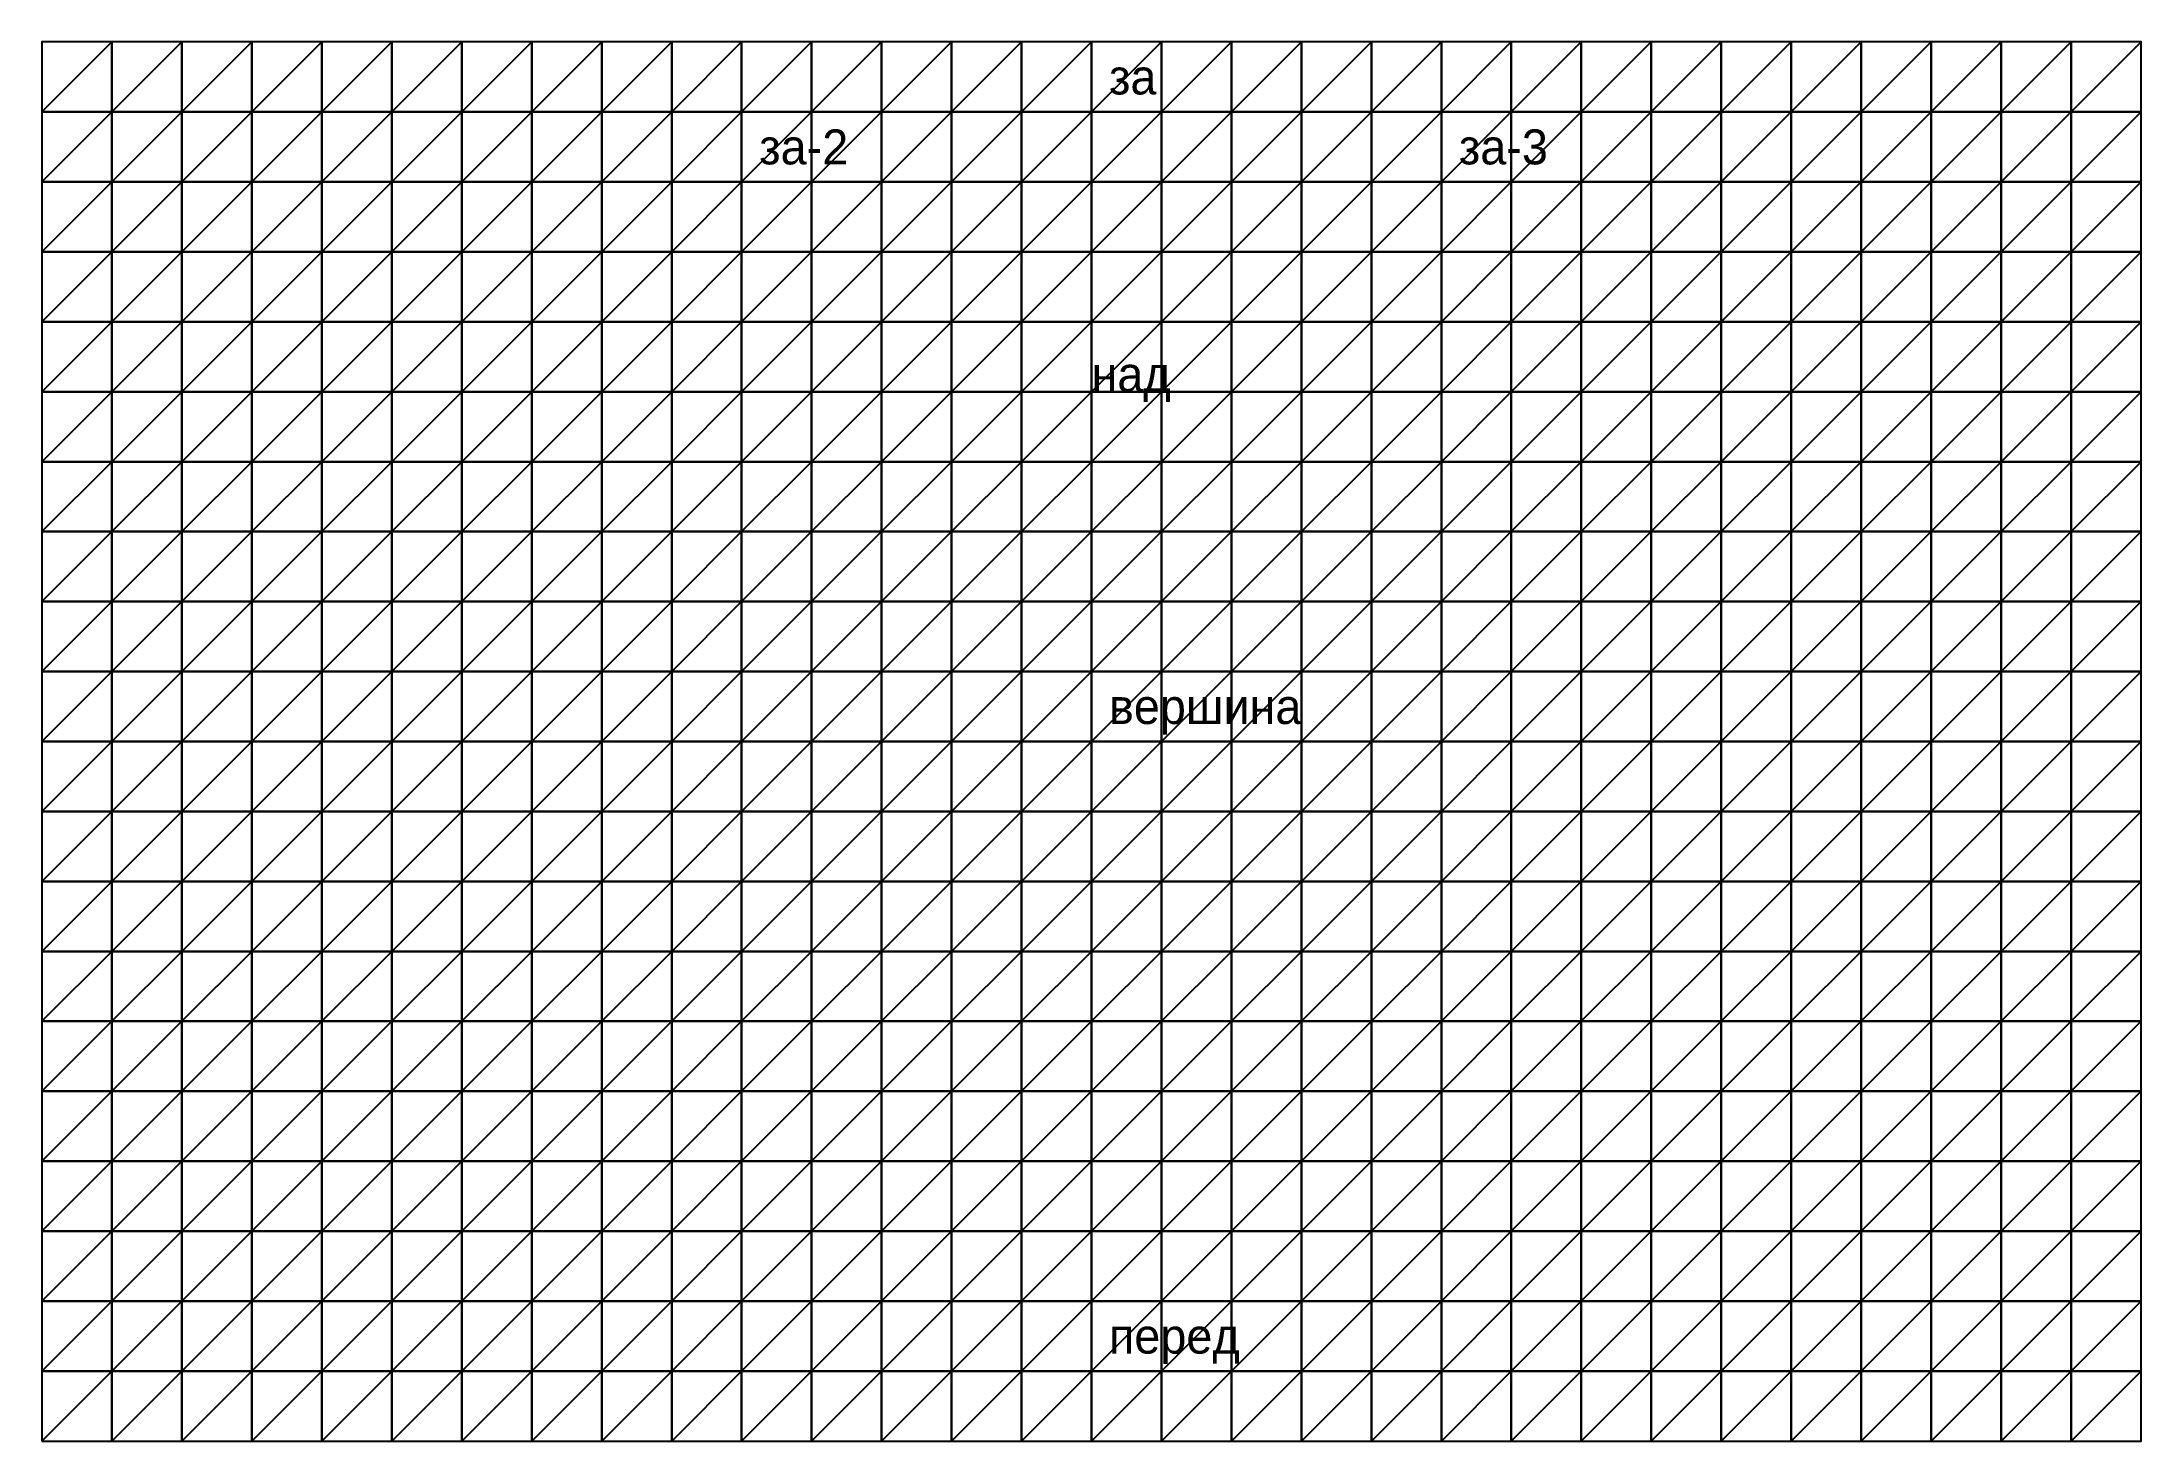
# Model space of a CAD drawing. Header units: metres. Extents: x 0 to 60, y 0 to 40.
import ezdxf

# ---------------------------------------------------------------- set-up
doc = ezdxf.new("R2010")
doc.units = ezdxf.units.M

msp = doc.modelspace()

# ---------------------------------------------------------------- texts
for s, p in [('за', (30.5, 38.5, 0.57)), ('за-2', (20.5, 36.5, 0.441)), ('за-3', (40.5, 36.5, 0.441)), ('над', (30, 30, 25)), ('вершина', (30.5, 20.5, 12.1)), ('перед', (30.5, 2.5, 0.57))]:
    msp.add_text(s, height=1).set_placement(p)

# ---------------------------------------------------------------- linework, layer by layer
at = {"color": 1}
for p in [(30, 38, 0.47), (20, 36, 0.341), (40, 36, 0.341), (30, 20, 12), (30, 2, 0.47)]:
    msp.add_point(p, dxfattribs=at)
at = {"color": 3}
msp.add_point((30, 30, 25), dxfattribs=at)
at = {"layer": 'Surface', "color": 8}
for points in [[(0, 38, 0), (2, 38, 0), (2, 40, 0)], [(0, 38, 0), (2, 40, 0), (0, 40, 0)], [(2, 38, 0), (4, 38, 0.001), (4, 40, 0)], [(2, 38, 0), (4, 40, 0), (2, 40, 0)], [(4, 38, 0.001), (6, 38, 0.001), (6, 40, 0.001)], [(4, 38, 0.001), (6, 40, 0.001), (4, 40, 0)], [(6, 38, 0.001), (8, 38, 0.004), (8, 40, 0.002)], [(6, 38, 0.001), (8, 40, 0.002), (6, 40, 0.001)], [(8, 38, 0.004), (10, 38, 0.009), (10, 40, 0.004)], [(8, 38, 0.004), (10, 40, 0.004), (8, 40, 0.002)], [(10, 38, 0.009), (12, 38, 0.018), (12, 40, 0.009)], [(10, 38, 0.009), (12, 40, 0.009), (10, 40, 0.004)], [(12, 38, 0.018), (14, 38, 0.036), (14, 40, 0.017)], [(12, 38, 0.018), (14, 40, 0.017), (12, 40, 0.009)], [(14, 38, 0.036), (16, 38, 0.066), (16, 40, 0.031)], [(14, 38, 0.036), (16, 40, 0.031), (14, 40, 0.017)], [(16, 38, 0.066), (18, 38, 0.111), (18, 40, 0.052)], [(16, 38, 0.066), (18, 40, 0.052), (16, 40, 0.031)], [(18, 38, 0.111), (20, 38, 0.173), (20, 40, 0.081)], [(18, 38, 0.111), (20, 40, 0.081), (18, 40, 0.052)], [(20, 38, 0.173), (22, 38, 0.248), (22, 40, 0.116)], [(20, 38, 0.173), (22, 40, 0.116), (20, 40, 0.081)], [(22, 38, 0.248), (24, 38, 0.328), (24, 40, 0.153)], [(22, 38, 0.248), (24, 40, 0.153), (22, 40, 0.116)], [(24, 38, 0.328), (26, 38, 0.4), (26, 40, 0.187)], [(24, 38, 0.328), (26, 40, 0.187), (24, 40, 0.153)], [(26, 38, 0.4), (28, 38, 0.452), (28, 40, 0.211)], [(26, 38, 0.4), (28, 40, 0.211), (26, 40, 0.187)], [(28, 38, 0.452), (30, 38, 0.47), (30, 40, 0.22)], [(28, 38, 0.452), (30, 40, 0.22), (28, 40, 0.211)], [(30, 38, 0.47), (32, 38, 0.452), (32, 40, 0.211)], [(30, 38, 0.47), (32, 40, 0.211), (30, 40, 0.22)], [(32, 38, 0.452), (34, 38, 0.4), (34, 40, 0.187)], [(32, 38, 0.452), (34, 40, 0.187), (32, 40, 0.211)], [(34, 38, 0.4), (36, 38, 0.328), (36, 40, 0.153)], [(34, 38, 0.4), (36, 40, 0.153), (34, 40, 0.187)], [(36, 38, 0.328), (38, 38, 0.248), (38, 40, 0.116)], [(36, 38, 0.328), (38, 40, 0.116), (36, 40, 0.153)], [(38, 38, 0.248), (40, 38, 0.173), (40, 40, 0.081)], [(38, 38, 0.248), (40, 40, 0.081), (38, 40, 0.116)], [(40, 38, 0.173), (42, 38, 0.111), (42, 40, 0.052)], [(40, 38, 0.173), (42, 40, 0.052), (40, 40, 0.081)], [(42, 38, 0.111), (44, 38, 0.066), (44, 40, 0.031)], [(42, 38, 0.111), (44, 40, 0.031), (42, 40, 0.052)], [(44, 38, 0.066), (46, 38, 0.036), (46, 40, 0.017)], [(44, 38, 0.066), (46, 40, 0.017), (44, 40, 0.031)], [(46, 38, 0.036), (48, 38, 0.018), (48, 40, 0.009)], [(46, 38, 0.036), (48, 40, 0.009), (46, 40, 0.017)], [(48, 38, 0.018), (50, 38, 0.009), (50, 40, 0.004)], [(48, 38, 0.018), (50, 40, 0.004), (48, 40, 0.009)], [(50, 38, 0.009), (52, 38, 0.004), (52, 40, 0.002)], [(50, 38, 0.009), (52, 40, 0.002), (50, 40, 0.004)], [(52, 38, 0.004), (54, 38, 0.001), (54, 40, 0.001)], [(52, 38, 0.004), (54, 40, 0.001), (52, 40, 0.002)], [(54, 38, 0.001), (56, 38, 0.001), (56, 40, 0)], [(54, 38, 0.001), (56, 40, 0), (54, 40, 0.001)], [(56, 38, 0.001), (58, 38, 0), (58, 40, 0)], [(56, 38, 0.001), (58, 40, 0), (56, 40, 0)], [(58, 38, 0), (60, 38, 0), (60, 40, 0)], [(58, 38, 0), (60, 40, 0), (58, 40, 0)], [(0, 36, 0), (2, 36, 0), (2, 38, 0)], [(0, 36, 0), (2, 38, 0), (0, 38, 0)], [(2, 36, 0), (4, 36, 0.001), (4, 38, 0.001)], [(2, 36, 0), (4, 38, 0.001), (2, 38, 0)], [(4, 36, 0.001), (6, 36, 0.003), (6, 38, 0.001)], [(4, 36, 0.001), (6, 38, 0.001), (4, 38, 0.001)], [(6, 36, 0.003), (8, 36, 0.007), (8, 38, 0.004)], [(6, 36, 0.003), (8, 38, 0.004), (6, 38, 0.001)], [(8, 36, 0.007), (10, 36, 0.017), (10, 38, 0.009)], [(8, 36, 0.007), (10, 38, 0.009), (8, 38, 0.004)], [(10, 36, 0.017), (12, 36, 0.036), (12, 38, 0.018)], [(10, 36, 0.017), (12, 38, 0.018), (10, 38, 0.009)], [(12, 36, 0.036), (14, 36, 0.072), (14, 38, 0.036)], [(12, 36, 0.036), (14, 38, 0.036), (12, 38, 0.018)], [(14, 36, 0.072), (16, 36, 0.131), (16, 38, 0.066)], [(14, 36, 0.072), (16, 38, 0.066), (14, 38, 0.036)], [(16, 36, 0.131), (18, 36, 0.22), (18, 38, 0.111)], [(16, 36, 0.131), (18, 38, 0.111), (16, 38, 0.066)], [(18, 36, 0.22), (20, 36, 0.341), (20, 38, 0.173)], [(18, 36, 0.22), (20, 38, 0.173), (18, 38, 0.111)], [(20, 36, 0.341), (22, 36, 0.489), (22, 38, 0.248)], [(20, 36, 0.341), (22, 38, 0.248), (20, 38, 0.173)], [(22, 36, 0.489), (24, 36, 0.647), (24, 38, 0.328)], [(22, 36, 0.489), (24, 38, 0.328), (22, 38, 0.248)], [(24, 36, 0.647), (26, 36, 0.79), (26, 38, 0.4)], [(24, 36, 0.647), (26, 38, 0.4), (24, 38, 0.328)], [(26, 36, 0.79), (28, 36, 0.891), (28, 38, 0.452)], [(26, 36, 0.79), (28, 38, 0.452), (26, 38, 0.4)], [(28, 36, 0.891), (30, 36, 0.928), (30, 38, 0.47)], [(28, 36, 0.891), (30, 38, 0.47), (28, 38, 0.452)], [(30, 36, 0.928), (32, 36, 0.891), (32, 38, 0.452)], [(30, 36, 0.928), (32, 38, 0.452), (30, 38, 0.47)], [(32, 36, 0.891), (34, 36, 0.79), (34, 38, 0.4)], [(32, 36, 0.891), (34, 38, 0.4), (32, 38, 0.452)], [(34, 36, 0.79), (36, 36, 0.647), (36, 38, 0.328)], [(34, 36, 0.79), (36, 38, 0.328), (34, 38, 0.4)], [(36, 36, 0.647), (38, 36, 0.489), (38, 38, 0.248)], [(36, 36, 0.647), (38, 38, 0.248), (36, 38, 0.328)], [(38, 36, 0.489), (40, 36, 0.341), (40, 38, 0.173)], [(38, 36, 0.489), (40, 38, 0.173), (38, 38, 0.248)], [(40, 36, 0.341), (42, 36, 0.22), (42, 38, 0.111)], [(40, 36, 0.341), (42, 38, 0.111), (40, 38, 0.173)], [(42, 36, 0.22), (44, 36, 0.131), (44, 38, 0.066)], [(42, 36, 0.22), (44, 38, 0.066), (42, 38, 0.111)], [(44, 36, 0.131), (46, 36, 0.072), (46, 38, 0.036)], [(44, 36, 0.131), (46, 38, 0.036), (44, 38, 0.066)], [(46, 36, 0.072), (48, 36, 0.036), (48, 38, 0.018)], [(46, 36, 0.072), (48, 38, 0.018), (46, 38, 0.036)], [(48, 36, 0.036), (50, 36, 0.017), (50, 38, 0.009)], [(48, 36, 0.036), (50, 38, 0.009), (48, 38, 0.018)], [(50, 36, 0.017), (52, 36, 0.007), (52, 38, 0.004)], [(50, 36, 0.017), (52, 38, 0.004), (50, 38, 0.009)], [(52, 36, 0.007), (54, 36, 0.003), (54, 38, 0.001)], [(52, 36, 0.007), (54, 38, 0.001), (52, 38, 0.004)], [(54, 36, 0.003), (56, 36, 0.001), (56, 38, 0.001)], [(54, 36, 0.003), (56, 38, 0.001), (54, 38, 0.001)], [(56, 36, 0.001), (58, 36, 0), (58, 38, 0)], [(56, 36, 0.001), (58, 38, 0), (56, 38, 0.001)], [(58, 36, 0), (60, 36, 0), (60, 38, 0)], [(58, 36, 0), (60, 38, 0), (58, 38, 0)], [(0, 34, 0), (2, 34, 0.001), (2, 36, 0)], [(0, 34, 0), (2, 36, 0), (0, 36, 0)], [(2, 34, 0.001), (4, 34, 0.002), (4, 36, 0.001)], [(2, 34, 0.001), (4, 36, 0.001), (2, 36, 0)], [(4, 34, 0.002), (6, 34, 0.005), (6, 36, 0.003)], [(4, 34, 0.002), (6, 36, 0.003), (4, 36, 0.001)], [(6, 34, 0.005), (8, 34, 0.013), (8, 36, 0.007)], [(6, 34, 0.005), (8, 36, 0.007), (6, 36, 0.003)], [(8, 34, 0.013), (10, 34, 0.031), (10, 36, 0.017)], [(8, 34, 0.013), (10, 36, 0.017), (8, 36, 0.007)], [(10, 34, 0.031), (12, 34, 0.066), (12, 36, 0.036)], [(10, 34, 0.031), (12, 36, 0.036), (10, 36, 0.017)], [(12, 34, 0.066), (14, 34, 0.131), (14, 36, 0.072)], [(12, 34, 0.066), (14, 36, 0.072), (12, 36, 0.036)], [(14, 34, 0.131), (16, 34, 0.238), (16, 36, 0.131)], [(14, 34, 0.131), (16, 36, 0.131), (14, 36, 0.072)], [(16, 34, 0.238), (18, 34, 0.4), (18, 36, 0.22)], [(16, 34, 0.238), (18, 36, 0.22), (16, 36, 0.131)], [(18, 34, 0.4), (20, 34, 0.622), (20, 36, 0.341)], [(18, 34, 0.4), (20, 36, 0.341), (18, 36, 0.22)], [(20, 34, 0.622), (22, 34, 0.891), (22, 36, 0.489)], [(20, 34, 0.622), (22, 36, 0.489), (20, 36, 0.341)], [(22, 34, 0.891), (24, 34, 1.179), (24, 36, 0.647)], [(22, 34, 0.891), (24, 36, 0.647), (22, 36, 0.489)], [(24, 34, 1.179), (26, 34, 1.44), (26, 36, 0.79)], [(24, 34, 1.179), (26, 36, 0.79), (24, 36, 0.647)], [(26, 34, 1.44), (28, 34, 1.624), (28, 36, 0.891)], [(26, 34, 1.44), (28, 36, 0.891), (26, 36, 0.79)], [(28, 34, 1.624), (30, 34, 1.69), (30, 36, 0.928)], [(28, 34, 1.624), (30, 36, 0.928), (28, 36, 0.891)], [(30, 34, 1.69), (32, 34, 1.624), (32, 36, 0.891)], [(30, 34, 1.69), (32, 36, 0.891), (30, 36, 0.928)], [(32, 34, 1.624), (34, 34, 1.44), (34, 36, 0.79)], [(32, 34, 1.624), (34, 36, 0.79), (32, 36, 0.891)], [(34, 34, 1.44), (36, 34, 1.179), (36, 36, 0.647)], [(34, 34, 1.44), (36, 36, 0.647), (34, 36, 0.79)], [(36, 34, 1.179), (38, 34, 0.891), (38, 36, 0.489)], [(36, 34, 1.179), (38, 36, 0.489), (36, 36, 0.647)], [(38, 34, 0.891), (40, 34, 0.622), (40, 36, 0.341)], [(38, 34, 0.891), (40, 36, 0.341), (38, 36, 0.489)], [(40, 34, 0.622), (42, 34, 0.4), (42, 36, 0.22)], [(40, 34, 0.622), (42, 36, 0.22), (40, 36, 0.341)], [(42, 34, 0.4), (44, 34, 0.238), (44, 36, 0.131)], [(42, 34, 0.4), (44, 36, 0.131), (42, 36, 0.22)], [(44, 34, 0.238), (46, 34, 0.131), (46, 36, 0.072)], [(44, 34, 0.238), (46, 36, 0.072), (44, 36, 0.131)], [(46, 34, 0.131), (48, 34, 0.066), (48, 36, 0.036)], [(46, 34, 0.131), (48, 36, 0.036), (46, 36, 0.072)], [(48, 34, 0.066), (50, 34, 0.031), (50, 36, 0.017)], [(48, 34, 0.066), (50, 36, 0.017), (48, 36, 0.036)], [(50, 34, 0.031), (52, 34, 0.013), (52, 36, 0.007)], [(50, 34, 0.031), (52, 36, 0.007), (50, 36, 0.017)], [(52, 34, 0.013), (54, 34, 0.005), (54, 36, 0.003)], [(52, 34, 0.013), (54, 36, 0.003), (52, 36, 0.007)], [(54, 34, 0.005), (56, 34, 0.002), (56, 36, 0.001)], [(54, 34, 0.005), (56, 36, 0.001), (54, 36, 0.003)], [(56, 34, 0.002), (58, 34, 0.001), (58, 36, 0)], [(56, 34, 0.002), (58, 36, 0), (56, 36, 0.001)], [(58, 34, 0.001), (60, 34, 0), (60, 36, 0)], [(58, 34, 0.001), (60, 36, 0), (58, 36, 0)], [(0, 32, 0), (2, 32, 0.001), (2, 34, 0.001)], [(0, 32, 0), (2, 34, 0.001), (0, 34, 0)], [(2, 32, 0.001), (4, 32, 0.003), (4, 34, 0.002)], [(2, 32, 0.001), (4, 34, 0.002), (2, 34, 0.001)], [(4, 32, 0.003), (6, 32, 0.009), (6, 34, 0.005)], [(4, 32, 0.003), (6, 34, 0.005), (4, 34, 0.002)], [(6, 32, 0.009), (8, 32, 0.022), (8, 34, 0.013)], [(6, 32, 0.009), (8, 34, 0.013), (6, 34, 0.005)], [(8, 32, 0.022), (10, 32, 0.052), (10, 34, 0.031)], [(8, 32, 0.022), (10, 34, 0.031), (8, 34, 0.013)], [(10, 32, 0.052), (12, 32, 0.111), (12, 34, 0.066)], [(10, 32, 0.052), (12, 34, 0.066), (10, 34, 0.031)], [(12, 32, 0.111), (14, 32, 0.22), (14, 34, 0.131)], [(12, 32, 0.111), (14, 34, 0.131), (12, 34, 0.066)], [(14, 32, 0.22), (16, 32, 0.4), (16, 34, 0.238)], [(14, 32, 0.22), (16, 34, 0.238), (14, 34, 0.131)], [(16, 32, 0.4), (18, 32, 0.674), (18, 34, 0.4)], [(16, 32, 0.4), (18, 34, 0.4), (16, 34, 0.238)], [(18, 32, 0.674), (20, 32, 1.046), (20, 34, 0.622)], [(18, 32, 0.674), (20, 34, 0.622), (18, 34, 0.4)], [(20, 32, 1.046), (22, 32, 1.499), (22, 34, 0.891)], [(20, 32, 1.046), (22, 34, 0.891), (20, 34, 0.622)], [(22, 32, 1.499), (24, 32, 1.984), (24, 34, 1.179)], [(22, 32, 1.499), (24, 34, 1.179), (22, 34, 0.891)], [(24, 32, 1.984), (26, 32, 2.423), (26, 34, 1.44)], [(24, 32, 1.984), (26, 34, 1.44), (24, 34, 1.179)], [(26, 32, 2.423), (28, 32, 2.732), (28, 34, 1.624)], [(26, 32, 2.423), (28, 34, 1.624), (26, 34, 1.44)], [(28, 32, 2.732), (30, 32, 2.843), (30, 34, 1.69)], [(28, 32, 2.732), (30, 34, 1.69), (28, 34, 1.624)], [(30, 32, 2.843), (32, 32, 2.732), (32, 34, 1.624)], [(30, 32, 2.843), (32, 34, 1.624), (30, 34, 1.69)], [(32, 32, 2.732), (34, 32, 2.423), (34, 34, 1.44)], [(32, 32, 2.732), (34, 34, 1.44), (32, 34, 1.624)], [(34, 32, 2.423), (36, 32, 1.984), (36, 34, 1.179)], [(34, 32, 2.423), (36, 34, 1.179), (34, 34, 1.44)], [(36, 32, 1.984), (38, 32, 1.499), (38, 34, 0.891)], [(36, 32, 1.984), (38, 34, 0.891), (36, 34, 1.179)], [(38, 32, 1.499), (40, 32, 1.046), (40, 34, 0.622)], [(38, 32, 1.499), (40, 34, 0.622), (38, 34, 0.891)], [(40, 32, 1.046), (42, 32, 0.674), (42, 34, 0.4)], [(40, 32, 1.046), (42, 34, 0.4), (40, 34, 0.622)], [(42, 32, 0.674), (44, 32, 0.4), (44, 34, 0.238)], [(42, 32, 0.674), (44, 34, 0.238), (42, 34, 0.4)], [(44, 32, 0.4), (46, 32, 0.22), (46, 34, 0.131)], [(44, 32, 0.4), (46, 34, 0.131), (44, 34, 0.238)], [(46, 32, 0.22), (48, 32, 0.111), (48, 34, 0.066)], [(46, 32, 0.22), (48, 34, 0.066), (46, 34, 0.131)], [(48, 32, 0.111), (50, 32, 0.052), (50, 34, 0.031)], [(48, 32, 0.111), (50, 34, 0.031), (48, 34, 0.066)], [(50, 32, 0.052), (52, 32, 0.022), (52, 34, 0.013)], [(50, 32, 0.052), (52, 34, 0.013), (50, 34, 0.031)], [(52, 32, 0.022), (54, 32, 0.009), (54, 34, 0.005)], [(52, 32, 0.022), (54, 34, 0.005), (52, 34, 0.013)], [(54, 32, 0.009), (56, 32, 0.003), (56, 34, 0.002)], [(54, 32, 0.009), (56, 34, 0.002), (54, 34, 0.005)], [(56, 32, 0.003), (58, 32, 0.001), (58, 34, 0.001)], [(56, 32, 0.003), (58, 34, 0.001), (56, 34, 0.002)], [(58, 32, 0.001), (60, 32, 0), (60, 34, 0)], [(58, 32, 0.001), (60, 34, 0), (58, 34, 0.001)], [(0, 30, 0.001), (2, 30, 0.002), (2, 32, 0.001)], [(0, 30, 0.001), (2, 32, 0.001), (0, 32, 0)], [(2, 30, 0.002), (4, 30, 0.005), (4, 32, 0.003)], [(2, 30, 0.002), (4, 32, 0.003), (2, 32, 0.001)], [(4, 30, 0.005), (6, 30, 0.014), (6, 32, 0.009)], [(4, 30, 0.005), (6, 32, 0.009), (4, 32, 0.003)], [(6, 30, 0.014), (8, 30, 0.035), (8, 32, 0.022)], [(6, 30, 0.014), (8, 32, 0.022), (6, 32, 0.009)], [(8, 30, 0.035), (10, 30, 0.081), (10, 32, 0.052)], [(8, 30, 0.035), (10, 32, 0.052), (8, 32, 0.022)], [(10, 30, 0.081), (12, 30, 0.173), (12, 32, 0.111)], [(10, 30, 0.081), (12, 32, 0.111), (10, 32, 0.052)], [(12, 30, 0.173), (14, 30, 0.341), (14, 32, 0.22)], [(12, 30, 0.173), (14, 32, 0.22), (12, 32, 0.111)], [(14, 30, 0.341), (16, 30, 0.622), (16, 32, 0.4)], [(14, 30, 0.341), (16, 32, 0.4), (14, 32, 0.22)], [(16, 30, 0.622), (18, 30, 1.046), (18, 32, 0.674)], [(16, 30, 0.622), (18, 32, 0.674), (16, 32, 0.4)], [(18, 30, 1.046), (20, 30, 1.624), (20, 32, 1.046)], [(18, 30, 1.046), (20, 32, 1.046), (18, 32, 0.674)], [(20, 30, 1.624), (22, 30, 2.328), (22, 32, 1.499)], [(20, 30, 1.624), (22, 32, 1.499), (20, 32, 1.046)], [(22, 30, 2.328), (24, 30, 3.08), (24, 32, 1.984)], [(22, 30, 2.328), (24, 32, 1.984), (22, 32, 1.499)], [(24, 30, 3.08), (26, 30, 3.762), (26, 32, 2.423)], [(24, 30, 3.08), (26, 32, 2.423), (24, 32, 1.984)], [(26, 30, 3.762), (28, 30, 4.241), (28, 32, 2.732)], [(26, 30, 3.762), (28, 32, 2.732), (26, 32, 2.423)], [(28, 30, 4.241), (30, 30, 4.415), (30, 32, 2.843)], [(28, 30, 4.241), (30, 32, 2.843), (28, 32, 2.732)], [(30, 30, 4.415), (32, 30, 4.241), (32, 32, 2.732)], [(30, 30, 4.415), (32, 32, 2.732), (30, 32, 2.843)], [(32, 30, 4.241), (34, 30, 3.762), (34, 32, 2.423)], [(32, 30, 4.241), (34, 32, 2.423), (32, 32, 2.732)], [(34, 30, 3.762), (36, 30, 3.08), (36, 32, 1.984)], [(34, 30, 3.762), (36, 32, 1.984), (34, 32, 2.423)], [(36, 30, 3.08), (38, 30, 2.328), (38, 32, 1.499)], [(36, 30, 3.08), (38, 32, 1.499), (36, 32, 1.984)], [(38, 30, 2.328), (40, 30, 1.624), (40, 32, 1.046)], [(38, 30, 2.328), (40, 32, 1.046), (38, 32, 1.499)], [(40, 30, 1.624), (42, 30, 1.046), (42, 32, 0.674)], [(40, 30, 1.624), (42, 32, 0.674), (40, 32, 1.046)], [(42, 30, 1.046), (44, 30, 0.622), (44, 32, 0.4)], [(42, 30, 1.046), (44, 32, 0.4), (42, 32, 0.674)], [(44, 30, 0.622), (46, 30, 0.341), (46, 32, 0.22)], [(44, 30, 0.622), (46, 32, 0.22), (44, 32, 0.4)], [(46, 30, 0.341), (48, 30, 0.173), (48, 32, 0.111)], [(46, 30, 0.341), (48, 32, 0.111), (46, 32, 0.22)], [(48, 30, 0.173), (50, 30, 0.081), (50, 32, 0.052)], [(48, 30, 0.173), (50, 32, 0.052), (48, 32, 0.111)], [(50, 30, 0.081), (52, 30, 0.035), (52, 32, 0.022)], [(50, 30, 0.081), (52, 32, 0.022), (50, 32, 0.052)], [(52, 30, 0.035), (54, 30, 0.014), (54, 32, 0.009)], [(52, 30, 0.035), (54, 32, 0.009), (52, 32, 0.022)], [(54, 30, 0.014), (56, 30, 0.005), (56, 32, 0.003)], [(54, 30, 0.014), (56, 32, 0.003), (54, 32, 0.009)], [(56, 30, 0.005), (58, 30, 0.002), (58, 32, 0.001)], [(56, 30, 0.005), (58, 32, 0.001), (56, 32, 0.003)], [(58, 30, 0.002), (60, 30, 0.001), (60, 32, 0)], [(58, 30, 0.002), (60, 32, 0), (58, 32, 0.001)], [(0, 28, 0.001), (2, 28, 0.002), (2, 30, 0.002)], [(0, 28, 0.001), (2, 30, 0.002), (0, 30, 0.001)], [(2, 28, 0.002), (4, 28, 0.007), (4, 30, 0.005)], [(2, 28, 0.002), (4, 30, 0.005), (2, 30, 0.002)], [(4, 28, 0.007), (6, 28, 0.02), (6, 30, 0.014)], [(4, 28, 0.007), (6, 30, 0.014), (4, 30, 0.005)], [(6, 28, 0.02), (8, 28, 0.05), (8, 30, 0.035)], [(6, 28, 0.02), (8, 30, 0.035), (6, 30, 0.014)], [(8, 28, 0.05), (10, 28, 0.116), (10, 30, 0.081)], [(8, 28, 0.05), (10, 30, 0.081), (8, 30, 0.035)], [(10, 28, 0.116), (12, 28, 0.248), (12, 30, 0.173)], [(10, 28, 0.116), (12, 30, 0.173), (10, 30, 0.081)], [(12, 28, 0.248), (14, 28, 0.489), (14, 30, 0.341)], [(12, 28, 0.248), (14, 30, 0.341), (12, 30, 0.173)], [(14, 28, 0.489), (16, 28, 0.891), (16, 30, 0.622)], [(14, 28, 0.489), (16, 30, 0.622), (14, 30, 0.341)], [(16, 28, 0.891), (18, 28, 1.499), (18, 30, 1.046)], [(16, 28, 0.891), (18, 30, 1.046), (16, 30, 0.622)], [(18, 28, 1.499), (20, 28, 2.328), (20, 30, 1.624)], [(18, 28, 1.499), (20, 30, 1.624), (18, 30, 1.046)], [(20, 28, 2.328), (22, 28, 3.336), (22, 30, 2.328)], [(20, 28, 2.328), (22, 30, 2.328), (20, 30, 1.624)], [(22, 28, 3.336), (24, 28, 4.415), (24, 30, 3.08)], [(22, 28, 3.336), (24, 30, 3.08), (22, 30, 2.328)], [(24, 28, 4.415), (26, 28, 5.392), (26, 30, 3.762)], [(24, 28, 4.415), (26, 30, 3.762), (24, 30, 3.08)], [(26, 28, 5.392), (28, 28, 6.079), (28, 30, 4.241)], [(26, 28, 5.392), (28, 30, 4.241), (26, 30, 3.762)], [(28, 28, 6.079), (30, 28, 6.328), (30, 30, 4.415)], [(28, 28, 6.079), (30, 30, 4.415), (28, 30, 4.241)], [(30, 28, 6.328), (32, 28, 6.079), (32, 30, 4.241)], [(30, 28, 6.328), (32, 30, 4.241), (30, 30, 4.415)], [(32, 28, 6.079), (34, 28, 5.392), (34, 30, 3.762)], [(32, 28, 6.079), (34, 30, 3.762), (32, 30, 4.241)], [(34, 28, 5.392), (36, 28, 4.415), (36, 30, 3.08)], [(34, 28, 5.392), (36, 30, 3.08), (34, 30, 3.762)], [(36, 28, 4.415), (38, 28, 3.336), (38, 30, 2.328)], [(36, 28, 4.415), (38, 30, 2.328), (36, 30, 3.08)], [(38, 28, 3.336), (40, 28, 2.328), (40, 30, 1.624)], [(38, 28, 3.336), (40, 30, 1.624), (38, 30, 2.328)], [(40, 28, 2.328), (42, 28, 1.499), (42, 30, 1.046)], [(40, 28, 2.328), (42, 30, 1.046), (40, 30, 1.624)], [(42, 28, 1.499), (44, 28, 0.891), (44, 30, 0.622)], [(42, 28, 1.499), (44, 30, 0.622), (42, 30, 1.046)], [(44, 28, 0.891), (46, 28, 0.489), (46, 30, 0.341)], [(44, 28, 0.891), (46, 30, 0.341), (44, 30, 0.622)], [(46, 28, 0.489), (48, 28, 0.248), (48, 30, 0.173)], [(46, 28, 0.489), (48, 30, 0.173), (46, 30, 0.341)], [(48, 28, 0.248), (50, 28, 0.116), (50, 30, 0.081)], [(48, 28, 0.248), (50, 30, 0.081), (48, 30, 0.173)], [(50, 28, 0.116), (52, 28, 0.05), (52, 30, 0.035)], [(50, 28, 0.116), (52, 30, 0.035), (50, 30, 0.081)], [(52, 28, 0.05), (54, 28, 0.02), (54, 30, 0.014)], [(52, 28, 0.05), (54, 30, 0.014), (52, 30, 0.035)], [(54, 28, 0.02), (56, 28, 0.007), (56, 30, 0.005)], [(54, 28, 0.02), (56, 30, 0.005), (54, 30, 0.014)], [(56, 28, 0.007), (58, 28, 0.002), (58, 30, 0.002)], [(56, 28, 0.007), (58, 30, 0.002), (56, 30, 0.005)], [(58, 28, 0.002), (60, 28, 0.001), (60, 30, 0.001)], [(58, 28, 0.002), (60, 30, 0.001), (58, 30, 0.002)], [(0, 26, 0.001), (2, 26, 0.003), (2, 28, 0.002)], [(0, 26, 0.001), (2, 28, 0.002), (0, 28, 0.001)], [(2, 26, 0.003), (4, 26, 0.01), (4, 28, 0.007)], [(2, 26, 0.003), (4, 28, 0.007), (2, 28, 0.002)], [(4, 26, 0.01), (6, 26, 0.026), (6, 28, 0.02)], [(4, 26, 0.01), (6, 28, 0.02), (4, 28, 0.007)], [(6, 26, 0.026), (8, 26, 0.066), (8, 28, 0.05)], [(6, 26, 0.026), (8, 28, 0.05), (6, 28, 0.02)], [(8, 26, 0.066), (10, 26, 0.153), (10, 28, 0.116)], [(8, 26, 0.066), (10, 28, 0.116), (8, 28, 0.05)], [(10, 26, 0.153), (12, 26, 0.328), (12, 28, 0.248)], [(10, 26, 0.153), (12, 28, 0.248), (10, 28, 0.116)], [(12, 26, 0.328), (14, 26, 0.647), (14, 28, 0.489)], [(12, 26, 0.328), (14, 28, 0.489), (12, 28, 0.248)], [(14, 26, 0.647), (16, 26, 1.179), (16, 28, 0.891)], [(14, 26, 0.647), (16, 28, 0.891), (14, 28, 0.489)], [(16, 26, 1.179), (18, 26, 1.984), (18, 28, 1.499)], [(16, 26, 1.179), (18, 28, 1.499), (16, 28, 0.891)], [(18, 26, 1.984), (20, 26, 3.08), (20, 28, 2.328)], [(18, 26, 1.984), (20, 28, 2.328), (18, 28, 1.499)], [(20, 26, 3.08), (22, 26, 4.415), (22, 28, 3.336)], [(20, 26, 3.08), (22, 28, 3.336), (20, 28, 2.328)], [(22, 26, 4.415), (24, 26, 5.841), (24, 28, 4.415)], [(22, 26, 4.415), (24, 28, 4.415), (22, 28, 3.336)], [(24, 26, 5.841), (26, 26, 7.134), (26, 28, 5.392)], [(24, 26, 5.841), (26, 28, 5.392), (24, 28, 4.415)], [(26, 26, 7.134), (28, 26, 8.044), (28, 28, 6.079)], [(26, 26, 7.134), (28, 28, 6.079), (26, 28, 5.392)], [(28, 26, 8.044), (30, 26, 8.372), (30, 28, 6.328)], [(28, 26, 8.044), (30, 28, 6.328), (28, 28, 6.079)], [(30, 26, 8.372), (32, 26, 8.044), (32, 28, 6.079)], [(30, 26, 8.372), (32, 28, 6.079), (30, 28, 6.328)], [(32, 26, 8.044), (34, 26, 7.134), (34, 28, 5.392)], [(32, 26, 8.044), (34, 28, 5.392), (32, 28, 6.079)], [(34, 26, 7.134), (36, 26, 5.841), (36, 28, 4.415)], [(34, 26, 7.134), (36, 28, 4.415), (34, 28, 5.392)], [(36, 26, 5.841), (38, 26, 4.415), (38, 28, 3.336)], [(36, 26, 5.841), (38, 28, 3.336), (36, 28, 4.415)], [(38, 26, 4.415), (40, 26, 3.08), (40, 28, 2.328)], [(38, 26, 4.415), (40, 28, 2.328), (38, 28, 3.336)], [(40, 26, 3.08), (42, 26, 1.984), (42, 28, 1.499)], [(40, 26, 3.08), (42, 28, 1.499), (40, 28, 2.328)], [(42, 26, 1.984), (44, 26, 1.179), (44, 28, 0.891)], [(42, 26, 1.984), (44, 28, 0.891), (42, 28, 1.499)], [(44, 26, 1.179), (46, 26, 0.647), (46, 28, 0.489)], [(44, 26, 1.179), (46, 28, 0.489), (44, 28, 0.891)], [(46, 26, 0.647), (48, 26, 0.328), (48, 28, 0.248)], [(46, 26, 0.647), (48, 28, 0.248), (46, 28, 0.489)], [(48, 26, 0.328), (50, 26, 0.153), (50, 28, 0.116)], [(48, 26, 0.328), (50, 28, 0.116), (48, 28, 0.248)], [(50, 26, 0.153), (52, 26, 0.066), (52, 28, 0.05)], [(50, 26, 0.153), (52, 28, 0.05), (50, 28, 0.116)], [(52, 26, 0.066), (54, 26, 0.026), (54, 28, 0.02)], [(52, 26, 0.066), (54, 28, 0.02), (52, 28, 0.05)], [(54, 26, 0.026), (56, 26, 0.01), (56, 28, 0.007)], [(54, 26, 0.026), (56, 28, 0.007), (54, 28, 0.02)], [(56, 26, 0.01), (58, 26, 0.003), (58, 28, 0.002)], [(56, 26, 0.01), (58, 28, 0.002), (56, 28, 0.007)], [(58, 26, 0.003), (60, 26, 0.001), (60, 28, 0.001)], [(58, 26, 0.003), (60, 28, 0.001), (58, 28, 0.002)], [(0, 24, 0.001), (2, 24, 0.004), (2, 26, 0.003)], [(0, 24, 0.001), (2, 26, 0.003), (0, 26, 0.001)], [(2, 24, 0.004), (4, 24, 0.012), (4, 26, 0.01)], [(2, 24, 0.004), (4, 26, 0.01), (2, 26, 0.003)], [(4, 24, 0.012), (6, 24, 0.032), (6, 26, 0.026)], [(4, 24, 0.012), (6, 26, 0.026), (4, 26, 0.01)], [(6, 24, 0.032), (8, 24, 0.081), (8, 26, 0.066)], [(6, 24, 0.032), (8, 26, 0.066), (6, 26, 0.026)], [(8, 24, 0.081), (10, 24, 0.187), (10, 26, 0.153)], [(8, 24, 0.081), (10, 26, 0.153), (8, 26, 0.066)], [(10, 24, 0.187), (12, 24, 0.4), (12, 26, 0.328)], [(10, 24, 0.187), (12, 26, 0.328), (10, 26, 0.153)], [(12, 24, 0.4), (14, 24, 0.79), (14, 26, 0.647)], [(12, 24, 0.4), (14, 26, 0.647), (12, 26, 0.328)], [(14, 24, 0.79), (16, 24, 1.44), (16, 26, 1.179)], [(14, 24, 0.79), (16, 26, 1.179), (14, 26, 0.647)], [(16, 24, 1.44), (18, 24, 2.423), (18, 26, 1.984)], [(16, 24, 1.44), (18, 26, 1.984), (16, 26, 1.179)], [(18, 24, 2.423), (20, 24, 3.762), (20, 26, 3.08)], [(18, 24, 2.423), (20, 26, 3.08), (18, 26, 1.984)], [(20, 24, 3.762), (22, 24, 5.392), (22, 26, 4.415)], [(20, 24, 3.762), (22, 26, 4.415), (20, 26, 3.08)], [(22, 24, 5.392), (24, 24, 7.134), (24, 26, 5.841)], [(22, 24, 5.392), (24, 26, 5.841), (22, 26, 4.415)], [(24, 24, 7.134), (26, 24, 8.714), (26, 26, 7.134)], [(24, 24, 7.134), (26, 26, 7.134), (24, 26, 5.841)], [(26, 24, 8.714), (28, 24, 9.825), (28, 26, 8.044)], [(26, 24, 8.714), (28, 26, 8.044), (26, 26, 7.134)], [(28, 24, 9.825), (30, 24, 10.226), (30, 26, 8.372)], [(28, 24, 9.825), (30, 26, 8.372), (28, 26, 8.044)], [(30, 24, 10.226), (32, 24, 9.825), (32, 26, 8.044)], [(30, 24, 10.226), (32, 26, 8.044), (30, 26, 8.372)], [(32, 24, 9.825), (34, 24, 8.714), (34, 26, 7.134)], [(32, 24, 9.825), (34, 26, 7.134), (32, 26, 8.044)], [(34, 24, 8.714), (36, 24, 7.134), (36, 26, 5.841)], [(34, 24, 8.714), (36, 26, 5.841), (34, 26, 7.134)], [(36, 24, 7.134), (38, 24, 5.392), (38, 26, 4.415)], [(36, 24, 7.134), (38, 26, 4.415), (36, 26, 5.841)], [(38, 24, 5.392), (40, 24, 3.762), (40, 26, 3.08)], [(38, 24, 5.392), (40, 26, 3.08), (38, 26, 4.415)], [(40, 24, 3.762), (42, 24, 2.423), (42, 26, 1.984)], [(40, 24, 3.762), (42, 26, 1.984), (40, 26, 3.08)], [(42, 24, 2.423), (44, 24, 1.44), (44, 26, 1.179)], [(42, 24, 2.423), (44, 26, 1.179), (42, 26, 1.984)], [(44, 24, 1.44), (46, 24, 0.79), (46, 26, 0.647)], [(44, 24, 1.44), (46, 26, 0.647), (44, 26, 1.179)], [(46, 24, 0.79), (48, 24, 0.4), (48, 26, 0.328)], [(46, 24, 0.79), (48, 26, 0.328), (46, 26, 0.647)], [(48, 24, 0.4), (50, 24, 0.187), (50, 26, 0.153)], [(48, 24, 0.4), (50, 26, 0.153), (48, 26, 0.328)], [(50, 24, 0.187), (52, 24, 0.081), (52, 26, 0.066)], [(50, 24, 0.187), (52, 26, 0.066), (50, 26, 0.153)], [(52, 24, 0.081), (54, 24, 0.032), (54, 26, 0.026)], [(52, 24, 0.081), (54, 26, 0.026), (52, 26, 0.066)], [(54, 24, 0.032), (56, 24, 0.012), (56, 26, 0.01)], [(54, 24, 0.032), (56, 26, 0.01), (54, 26, 0.026)], [(56, 24, 0.012), (58, 24, 0.004), (58, 26, 0.003)], [(56, 24, 0.012), (58, 26, 0.003), (56, 26, 0.01)], [(58, 24, 0.004), (60, 24, 0.001), (60, 26, 0.001)], [(58, 24, 0.004), (60, 26, 0.001), (58, 26, 0.003)], [(0, 22, 0.001), (2, 22, 0.005), (2, 24, 0.004)], [(0, 22, 0.001), (2, 24, 0.004), (0, 24, 0.001)], [(2, 22, 0.005), (4, 22, 0.013), (4, 24, 0.012)], [(2, 22, 0.005), (4, 24, 0.012), (2, 24, 0.004)], [(4, 22, 0.013), (6, 22, 0.036), (6, 24, 0.032)], [(4, 22, 0.013), (6, 24, 0.032), (4, 24, 0.012)], [(6, 22, 0.036), (8, 22, 0.091), (8, 24, 0.081)], [(6, 22, 0.036), (8, 24, 0.081), (6, 24, 0.032)], [(8, 22, 0.091), (10, 22, 0.211), (10, 24, 0.187)], [(8, 22, 0.091), (10, 24, 0.187), (8, 24, 0.081)], [(10, 22, 0.211), (12, 22, 0.452), (12, 24, 0.4)], [(10, 22, 0.211), (12, 24, 0.4), (10, 24, 0.187)], [(12, 22, 0.452), (14, 22, 0.891), (14, 24, 0.79)], [(12, 22, 0.452), (14, 24, 0.79), (12, 24, 0.4)], [(14, 22, 0.891), (16, 22, 1.624), (16, 24, 1.44)], [(14, 22, 0.891), (16, 24, 1.44), (14, 24, 0.79)], [(16, 22, 1.624), (18, 22, 2.732), (18, 24, 2.423)], [(16, 22, 1.624), (18, 24, 2.423), (16, 24, 1.44)], [(18, 22, 2.732), (20, 22, 4.241), (20, 24, 3.762)], [(18, 22, 2.732), (20, 24, 3.762), (18, 24, 2.423)], [(20, 22, 4.241), (22, 22, 6.079), (22, 24, 5.392)], [(20, 22, 4.241), (22, 24, 5.392), (20, 24, 3.762)], [(22, 22, 6.079), (24, 22, 8.044), (24, 24, 7.134)], [(22, 22, 6.079), (24, 24, 7.134), (22, 24, 5.392)], [(24, 22, 8.044), (26, 22, 9.825), (26, 24, 8.714)], [(24, 22, 8.044), (26, 24, 8.714), (24, 24, 7.134)], [(26, 22, 9.825), (28, 22, 11.077), (28, 24, 9.825)], [(26, 22, 9.825), (28, 24, 9.825), (26, 24, 8.714)], [(28, 22, 11.077), (30, 22, 11.529), (30, 24, 10.226)], [(28, 22, 11.077), (30, 24, 10.226), (28, 24, 9.825)], [(30, 22, 11.529), (32, 22, 11.077), (32, 24, 9.825)], [(30, 22, 11.529), (32, 24, 9.825), (30, 24, 10.226)], [(32, 22, 11.077), (34, 22, 9.825), (34, 24, 8.714)], [(32, 22, 11.077), (34, 24, 8.714), (32, 24, 9.825)], [(34, 22, 9.825), (36, 22, 8.044), (36, 24, 7.134)], [(34, 22, 9.825), (36, 24, 7.134), (34, 24, 8.714)], [(36, 22, 8.044), (38, 22, 6.079), (38, 24, 5.392)], [(36, 22, 8.044), (38, 24, 5.392), (36, 24, 7.134)], [(38, 22, 6.079), (40, 22, 4.241), (40, 24, 3.762)], [(38, 22, 6.079), (40, 24, 3.762), (38, 24, 5.392)], [(40, 22, 4.241), (42, 22, 2.732), (42, 24, 2.423)], [(40, 22, 4.241), (42, 24, 2.423), (40, 24, 3.762)], [(42, 22, 2.732), (44, 22, 1.624), (44, 24, 1.44)], [(42, 22, 2.732), (44, 24, 1.44), (42, 24, 2.423)], [(44, 22, 1.624), (46, 22, 0.891), (46, 24, 0.79)], [(44, 22, 1.624), (46, 24, 0.79), (44, 24, 1.44)], [(46, 22, 0.891), (48, 22, 0.452), (48, 24, 0.4)], [(46, 22, 0.891), (48, 24, 0.4), (46, 24, 0.79)], [(48, 22, 0.452), (50, 22, 0.211), (50, 24, 0.187)], [(48, 22, 0.452), (50, 24, 0.187), (48, 24, 0.4)], [(50, 22, 0.211), (52, 22, 0.091), (52, 24, 0.081)], [(50, 22, 0.211), (52, 24, 0.081), (50, 24, 0.187)], [(52, 22, 0.091), (54, 22, 0.036), (54, 24, 0.032)], [(52, 22, 0.091), (54, 24, 0.032), (52, 24, 0.081)], [(54, 22, 0.036), (56, 22, 0.013), (56, 24, 0.012)], [(54, 22, 0.036), (56, 24, 0.012), (54, 24, 0.032)], [(56, 22, 0.013), (58, 22, 0.005), (58, 24, 0.004)], [(56, 22, 0.013), (58, 24, 0.004), (56, 24, 0.012)], [(58, 22, 0.005), (60, 22, 0.001), (60, 24, 0.001)], [(58, 22, 0.005), (60, 24, 0.001), (58, 24, 0.004)], [(0, 20, 0.001), (2, 20, 0.005), (2, 22, 0.005)], [(0, 20, 0.001), (2, 22, 0.005), (0, 22, 0.001)], [(2, 20, 0.005), (4, 20, 0.014), (4, 22, 0.013)], [(2, 20, 0.005), (4, 22, 0.013), (2, 22, 0.005)], [(4, 20, 0.014), (6, 20, 0.038), (6, 22, 0.036)], [(4, 20, 0.014), (6, 22, 0.036), (4, 22, 0.013)], [(6, 20, 0.038), (8, 20, 0.095), (8, 22, 0.091)], [(6, 20, 0.038), (8, 22, 0.091), (6, 22, 0.036)], [(8, 20, 0.095), (10, 20, 0.22), (10, 22, 0.211)], [(8, 20, 0.095), (10, 22, 0.211), (8, 22, 0.091)], [(10, 20, 0.22), (12, 20, 0.47), (12, 22, 0.452)], [(10, 20, 0.22), (12, 22, 0.452), (10, 22, 0.211)], [(12, 20, 0.47), (14, 20, 0.928), (14, 22, 0.891)], [(12, 20, 0.47), (14, 22, 0.891), (12, 22, 0.452)], [(14, 20, 0.928), (16, 20, 1.69), (16, 22, 1.624)], [(14, 20, 0.928), (16, 22, 1.624), (14, 22, 0.891)], [(16, 20, 1.69), (18, 20, 2.843), (18, 22, 2.732)], [(16, 20, 1.69), (18, 22, 2.732), (16, 22, 1.624)], [(18, 20, 2.843), (20, 20, 4.415), (20, 22, 4.241)], [(18, 20, 2.843), (20, 22, 4.241), (18, 22, 2.732)], [(20, 20, 4.415), (22, 20, 6.328), (22, 22, 6.079)], [(20, 20, 4.415), (22, 22, 6.079), (20, 22, 4.241)], [(22, 20, 6.328), (24, 20, 8.372), (24, 22, 8.044)], [(22, 20, 6.328), (24, 22, 8.044), (22, 22, 6.079)], [(24, 20, 8.372), (26, 20, 10.226), (26, 22, 9.825)], [(24, 20, 8.372), (26, 22, 9.825), (24, 22, 8.044)], [(26, 20, 10.226), (28, 20, 11.529), (28, 22, 11.077)], [(26, 20, 10.226), (28, 22, 11.077), (26, 22, 9.825)], [(28, 20, 11.529), (30, 20, 12), (30, 22, 11.529)], [(28, 20, 11.529), (30, 22, 11.529), (28, 22, 11.077)], [(30, 20, 12), (32, 20, 11.529), (32, 22, 11.077)], [(30, 20, 12), (32, 22, 11.077), (30, 22, 11.529)], [(32, 20, 11.529), (34, 20, 10.226), (34, 22, 9.825)], [(32, 20, 11.529), (34, 22, 9.825), (32, 22, 11.077)], [(34, 20, 10.226), (36, 20, 8.372), (36, 22, 8.044)], [(34, 20, 10.226), (36, 22, 8.044), (34, 22, 9.825)], [(36, 20, 8.372), (38, 20, 6.328), (38, 22, 6.079)], [(36, 20, 8.372), (38, 22, 6.079), (36, 22, 8.044)], [(38, 20, 6.328), (40, 20, 4.415), (40, 22, 4.241)], [(38, 20, 6.328), (40, 22, 4.241), (38, 22, 6.079)], [(40, 20, 4.415), (42, 20, 2.843), (42, 22, 2.732)], [(40, 20, 4.415), (42, 22, 2.732), (40, 22, 4.241)], [(42, 20, 2.843), (44, 20, 1.69), (44, 22, 1.624)], [(42, 20, 2.843), (44, 22, 1.624), (42, 22, 2.732)], [(44, 20, 1.69), (46, 20, 0.928), (46, 22, 0.891)], [(44, 20, 1.69), (46, 22, 0.891), (44, 22, 1.624)], [(46, 20, 0.928), (48, 20, 0.47), (48, 22, 0.452)], [(46, 20, 0.928), (48, 22, 0.452), (46, 22, 0.891)], [(48, 20, 0.47), (50, 20, 0.22), (50, 22, 0.211)], [(48, 20, 0.47), (50, 22, 0.211), (48, 22, 0.452)], [(50, 20, 0.22), (52, 20, 0.095), (52, 22, 0.091)], [(50, 20, 0.22), (52, 22, 0.091), (50, 22, 0.211)], [(52, 20, 0.095), (54, 20, 0.038), (54, 22, 0.036)], [(52, 20, 0.095), (54, 22, 0.036), (52, 22, 0.091)], [(54, 20, 0.038), (56, 20, 0.014), (56, 22, 0.013)], [(54, 20, 0.038), (56, 22, 0.013), (54, 22, 0.036)], [(56, 20, 0.014), (58, 20, 0.005), (58, 22, 0.005)], [(56, 20, 0.014), (58, 22, 0.005), (56, 22, 0.013)], [(58, 20, 0.005), (60, 20, 0.001), (60, 22, 0.001)], [(58, 20, 0.005), (60, 22, 0.001), (58, 22, 0.005)], [(0, 18, 0.001), (2, 18, 0.005), (2, 20, 0.005)], [(0, 18, 0.001), (2, 20, 0.005), (0, 20, 0.001)], [(2, 18, 0.005), (4, 18, 0.013), (4, 20, 0.014)], [(2, 18, 0.005), (4, 20, 0.014), (2, 20, 0.005)], [(4, 18, 0.013), (6, 18, 0.036), (6, 20, 0.038)], [(4, 18, 0.013), (6, 20, 0.038), (4, 20, 0.014)], [(6, 18, 0.036), (8, 18, 0.091), (8, 20, 0.095)], [(6, 18, 0.036), (8, 20, 0.095), (6, 20, 0.038)], [(8, 18, 0.091), (10, 18, 0.211), (10, 20, 0.22)], [(8, 18, 0.091), (10, 20, 0.22), (8, 20, 0.095)], [(10, 18, 0.211), (12, 18, 0.452), (12, 20, 0.47)], [(10, 18, 0.211), (12, 20, 0.47), (10, 20, 0.22)], [(12, 18, 0.452), (14, 18, 0.891), (14, 20, 0.928)], [(12, 18, 0.452), (14, 20, 0.928), (12, 20, 0.47)], [(14, 18, 0.891), (16, 18, 1.624), (16, 20, 1.69)], [(14, 18, 0.891), (16, 20, 1.69), (14, 20, 0.928)], [(16, 18, 1.624), (18, 18, 2.732), (18, 20, 2.843)], [(16, 18, 1.624), (18, 20, 2.843), (16, 20, 1.69)], [(18, 18, 2.732), (20, 18, 4.241), (20, 20, 4.415)], [(18, 18, 2.732), (20, 20, 4.415), (18, 20, 2.843)], [(20, 18, 4.241), (22, 18, 6.079), (22, 20, 6.328)], [(20, 18, 4.241), (22, 20, 6.328), (20, 20, 4.415)], [(22, 18, 6.079), (24, 18, 8.044), (24, 20, 8.372)], [(22, 18, 6.079), (24, 20, 8.372), (22, 20, 6.328)], [(24, 18, 8.044), (26, 18, 9.825), (26, 20, 10.226)], [(24, 18, 8.044), (26, 20, 10.226), (24, 20, 8.372)], [(26, 18, 9.825), (28, 18, 11.077), (28, 20, 11.529)], [(26, 18, 9.825), (28, 20, 11.529), (26, 20, 10.226)], [(28, 18, 11.077), (30, 18, 11.529), (30, 20, 12)], [(28, 18, 11.077), (30, 20, 12), (28, 20, 11.529)], [(30, 18, 11.529), (32, 18, 11.077), (32, 20, 11.529)], [(30, 18, 11.529), (32, 20, 11.529), (30, 20, 12)], [(32, 18, 11.077), (34, 18, 9.825), (34, 20, 10.226)], [(32, 18, 11.077), (34, 20, 10.226), (32, 20, 11.529)], [(34, 18, 9.825), (36, 18, 8.044), (36, 20, 8.372)], [(34, 18, 9.825), (36, 20, 8.372), (34, 20, 10.226)], [(36, 18, 8.044), (38, 18, 6.079), (38, 20, 6.328)], [(36, 18, 8.044), (38, 20, 6.328), (36, 20, 8.372)], [(38, 18, 6.079), (40, 18, 4.241), (40, 20, 4.415)], [(38, 18, 6.079), (40, 20, 4.415), (38, 20, 6.328)], [(40, 18, 4.241), (42, 18, 2.732), (42, 20, 2.843)], [(40, 18, 4.241), (42, 20, 2.843), (40, 20, 4.415)], [(42, 18, 2.732), (44, 18, 1.624), (44, 20, 1.69)], [(42, 18, 2.732), (44, 20, 1.69), (42, 20, 2.843)], [(44, 18, 1.624), (46, 18, 0.891), (46, 20, 0.928)], [(44, 18, 1.624), (46, 20, 0.928), (44, 20, 1.69)], [(46, 18, 0.891), (48, 18, 0.452), (48, 20, 0.47)], [(46, 18, 0.891), (48, 20, 0.47), (46, 20, 0.928)], [(48, 18, 0.452), (50, 18, 0.211), (50, 20, 0.22)], [(48, 18, 0.452), (50, 20, 0.22), (48, 20, 0.47)], [(50, 18, 0.211), (52, 18, 0.091), (52, 20, 0.095)], [(50, 18, 0.211), (52, 20, 0.095), (50, 20, 0.22)], [(52, 18, 0.091), (54, 18, 0.036), (54, 20, 0.038)], [(52, 18, 0.091), (54, 20, 0.038), (52, 20, 0.095)], [(54, 18, 0.036), (56, 18, 0.013), (56, 20, 0.014)], [(54, 18, 0.036), (56, 20, 0.014), (54, 20, 0.038)], [(56, 18, 0.013), (58, 18, 0.005), (58, 20, 0.005)], [(56, 18, 0.013), (58, 20, 0.005), (56, 20, 0.014)], [(58, 18, 0.005), (60, 18, 0.001), (60, 20, 0.001)], [(58, 18, 0.005), (60, 20, 0.001), (58, 20, 0.005)], [(0, 16, 0.001), (2, 16, 0.004), (2, 18, 0.005)], [(0, 16, 0.001), (2, 18, 0.005), (0, 18, 0.001)], [(2, 16, 0.004), (4, 16, 0.012), (4, 18, 0.013)], [(2, 16, 0.004), (4, 18, 0.013), (2, 18, 0.005)], [(4, 16, 0.012), (6, 16, 0.032), (6, 18, 0.036)], [(4, 16, 0.012), (6, 18, 0.036), (4, 18, 0.013)], [(6, 16, 0.032), (8, 16, 0.081), (8, 18, 0.091)], [(6, 16, 0.032), (8, 18, 0.091), (6, 18, 0.036)], [(8, 16, 0.081), (10, 16, 0.187), (10, 18, 0.211)], [(8, 16, 0.081), (10, 18, 0.211), (8, 18, 0.091)], [(10, 16, 0.187), (12, 16, 0.4), (12, 18, 0.452)], [(10, 16, 0.187), (12, 18, 0.452), (10, 18, 0.211)], [(12, 16, 0.4), (14, 16, 0.79), (14, 18, 0.891)], [(12, 16, 0.4), (14, 18, 0.891), (12, 18, 0.452)], [(14, 16, 0.79), (16, 16, 1.44), (16, 18, 1.624)], [(14, 16, 0.79), (16, 18, 1.624), (14, 18, 0.891)], [(16, 16, 1.44), (18, 16, 2.423), (18, 18, 2.732)], [(16, 16, 1.44), (18, 18, 2.732), (16, 18, 1.624)], [(18, 16, 2.423), (20, 16, 3.762), (20, 18, 4.241)], [(18, 16, 2.423), (20, 18, 4.241), (18, 18, 2.732)], [(20, 16, 3.762), (22, 16, 5.392), (22, 18, 6.079)], [(20, 16, 3.762), (22, 18, 6.079), (20, 18, 4.241)], [(22, 16, 5.392), (24, 16, 7.134), (24, 18, 8.044)], [(22, 16, 5.392), (24, 18, 8.044), (22, 18, 6.079)], [(24, 16, 7.134), (26, 16, 8.714), (26, 18, 9.825)], [(24, 16, 7.134), (26, 18, 9.825), (24, 18, 8.044)], [(26, 16, 8.714), (28, 16, 9.825), (28, 18, 11.077)], [(26, 16, 8.714), (28, 18, 11.077), (26, 18, 9.825)], [(28, 16, 9.825), (30, 16, 10.226), (30, 18, 11.529)], [(28, 16, 9.825), (30, 18, 11.529), (28, 18, 11.077)], [(30, 16, 10.226), (32, 16, 9.825), (32, 18, 11.077)], [(30, 16, 10.226), (32, 18, 11.077), (30, 18, 11.529)], [(32, 16, 9.825), (34, 16, 8.714), (34, 18, 9.825)], [(32, 16, 9.825), (34, 18, 9.825), (32, 18, 11.077)], [(34, 16, 8.714), (36, 16, 7.134), (36, 18, 8.044)], [(34, 16, 8.714), (36, 18, 8.044), (34, 18, 9.825)], [(36, 16, 7.134), (38, 16, 5.392), (38, 18, 6.079)], [(36, 16, 7.134), (38, 18, 6.079), (36, 18, 8.044)], [(38, 16, 5.392), (40, 16, 3.762), (40, 18, 4.241)], [(38, 16, 5.392), (40, 18, 4.241), (38, 18, 6.079)], [(40, 16, 3.762), (42, 16, 2.423), (42, 18, 2.732)], [(40, 16, 3.762), (42, 18, 2.732), (40, 18, 4.241)], [(42, 16, 2.423), (44, 16, 1.44), (44, 18, 1.624)], [(42, 16, 2.423), (44, 18, 1.624), (42, 18, 2.732)], [(44, 16, 1.44), (46, 16, 0.79), (46, 18, 0.891)], [(44, 16, 1.44), (46, 18, 0.891), (44, 18, 1.624)], [(46, 16, 0.79), (48, 16, 0.4), (48, 18, 0.452)], [(46, 16, 0.79), (48, 18, 0.452), (46, 18, 0.891)], [(48, 16, 0.4), (50, 16, 0.187), (50, 18, 0.211)], [(48, 16, 0.4), (50, 18, 0.211), (48, 18, 0.452)], [(50, 16, 0.187), (52, 16, 0.081), (52, 18, 0.091)], [(50, 16, 0.187), (52, 18, 0.091), (50, 18, 0.211)], [(52, 16, 0.081), (54, 16, 0.032), (54, 18, 0.036)], [(52, 16, 0.081), (54, 18, 0.036), (52, 18, 0.091)], [(54, 16, 0.032), (56, 16, 0.012), (56, 18, 0.013)], [(54, 16, 0.032), (56, 18, 0.013), (54, 18, 0.036)], [(56, 16, 0.012), (58, 16, 0.004), (58, 18, 0.005)], [(56, 16, 0.012), (58, 18, 0.005), (56, 18, 0.013)], [(58, 16, 0.004), (60, 16, 0.001), (60, 18, 0.001)], [(58, 16, 0.004), (60, 18, 0.001), (58, 18, 0.005)], [(0, 14, 0.001), (2, 14, 0.003), (2, 16, 0.004)], [(0, 14, 0.001), (2, 16, 0.004), (0, 16, 0.001)], [(2, 14, 0.003), (4, 14, 0.01), (4, 16, 0.012)], [(2, 14, 0.003), (4, 16, 0.012), (2, 16, 0.004)], [(4, 14, 0.01), (6, 14, 0.026), (6, 16, 0.032)], [(4, 14, 0.01), (6, 16, 0.032), (4, 16, 0.012)], [(6, 14, 0.026), (8, 14, 0.066), (8, 16, 0.081)], [(6, 14, 0.026), (8, 16, 0.081), (6, 16, 0.032)], [(8, 14, 0.066), (10, 14, 0.153), (10, 16, 0.187)], [(8, 14, 0.066), (10, 16, 0.187), (8, 16, 0.081)], [(10, 14, 0.153), (12, 14, 0.328), (12, 16, 0.4)], [(10, 14, 0.153), (12, 16, 0.4), (10, 16, 0.187)], [(12, 14, 0.328), (14, 14, 0.647), (14, 16, 0.79)], [(12, 14, 0.328), (14, 16, 0.79), (12, 16, 0.4)], [(14, 14, 0.647), (16, 14, 1.179), (16, 16, 1.44)], [(14, 14, 0.647), (16, 16, 1.44), (14, 16, 0.79)], [(16, 14, 1.179), (18, 14, 1.984), (18, 16, 2.423)], [(16, 14, 1.179), (18, 16, 2.423), (16, 16, 1.44)], [(18, 14, 1.984), (20, 14, 3.08), (20, 16, 3.762)], [(18, 14, 1.984), (20, 16, 3.762), (18, 16, 2.423)], [(20, 14, 3.08), (22, 14, 4.415), (22, 16, 5.392)], [(20, 14, 3.08), (22, 16, 5.392), (20, 16, 3.762)], [(22, 14, 4.415), (24, 14, 5.841), (24, 16, 7.134)], [(22, 14, 4.415), (24, 16, 7.134), (22, 16, 5.392)], [(24, 14, 5.841), (26, 14, 7.134), (26, 16, 8.714)], [(24, 14, 5.841), (26, 16, 8.714), (24, 16, 7.134)], [(26, 14, 7.134), (28, 14, 8.044), (28, 16, 9.825)], [(26, 14, 7.134), (28, 16, 9.825), (26, 16, 8.714)], [(28, 14, 8.044), (30, 14, 8.372), (30, 16, 10.226)], [(28, 14, 8.044), (30, 16, 10.226), (28, 16, 9.825)], [(30, 14, 8.372), (32, 14, 8.044), (32, 16, 9.825)], [(30, 14, 8.372), (32, 16, 9.825), (30, 16, 10.226)], [(32, 14, 8.044), (34, 14, 7.134), (34, 16, 8.714)], [(32, 14, 8.044), (34, 16, 8.714), (32, 16, 9.825)], [(34, 14, 7.134), (36, 14, 5.841), (36, 16, 7.134)], [(34, 14, 7.134), (36, 16, 7.134), (34, 16, 8.714)], [(36, 14, 5.841), (38, 14, 4.415), (38, 16, 5.392)], [(36, 14, 5.841), (38, 16, 5.392), (36, 16, 7.134)], [(38, 14, 4.415), (40, 14, 3.08), (40, 16, 3.762)], [(38, 14, 4.415), (40, 16, 3.762), (38, 16, 5.392)], [(40, 14, 3.08), (42, 14, 1.984), (42, 16, 2.423)], [(40, 14, 3.08), (42, 16, 2.423), (40, 16, 3.762)], [(42, 14, 1.984), (44, 14, 1.179), (44, 16, 1.44)], [(42, 14, 1.984), (44, 16, 1.44), (42, 16, 2.423)], [(44, 14, 1.179), (46, 14, 0.647), (46, 16, 0.79)], [(44, 14, 1.179), (46, 16, 0.79), (44, 16, 1.44)], [(46, 14, 0.647), (48, 14, 0.328), (48, 16, 0.4)], [(46, 14, 0.647), (48, 16, 0.4), (46, 16, 0.79)], [(48, 14, 0.328), (50, 14, 0.153), (50, 16, 0.187)], [(48, 14, 0.328), (50, 16, 0.187), (48, 16, 0.4)], [(50, 14, 0.153), (52, 14, 0.066), (52, 16, 0.081)], [(50, 14, 0.153), (52, 16, 0.081), (50, 16, 0.187)], [(52, 14, 0.066), (54, 14, 0.026), (54, 16, 0.032)], [(52, 14, 0.066), (54, 16, 0.032), (52, 16, 0.081)], [(54, 14, 0.026), (56, 14, 0.01), (56, 16, 0.012)], [(54, 14, 0.026), (56, 16, 0.012), (54, 16, 0.032)], [(56, 14, 0.01), (58, 14, 0.003), (58, 16, 0.004)], [(56, 14, 0.01), (58, 16, 0.004), (56, 16, 0.012)], [(58, 14, 0.003), (60, 14, 0.001), (60, 16, 0.001)], [(58, 14, 0.003), (60, 16, 0.001), (58, 16, 0.004)], [(0, 12, 0.001), (2, 12, 0.002), (2, 14, 0.003)], [(0, 12, 0.001), (2, 14, 0.003), (0, 14, 0.001)], [(2, 12, 0.002), (4, 12, 0.007), (4, 14, 0.01)], [(2, 12, 0.002), (4, 14, 0.01), (2, 14, 0.003)], [(4, 12, 0.007), (6, 12, 0.02), (6, 14, 0.026)], [(4, 12, 0.007), (6, 14, 0.026), (4, 14, 0.01)], [(6, 12, 0.02), (8, 12, 0.05), (8, 14, 0.066)], [(6, 12, 0.02), (8, 14, 0.066), (6, 14, 0.026)], [(8, 12, 0.05), (10, 12, 0.116), (10, 14, 0.153)], [(8, 12, 0.05), (10, 14, 0.153), (8, 14, 0.066)], [(10, 12, 0.116), (12, 12, 0.248), (12, 14, 0.328)], [(10, 12, 0.116), (12, 14, 0.328), (10, 14, 0.153)], [(12, 12, 0.248), (14, 12, 0.489), (14, 14, 0.647)], [(12, 12, 0.248), (14, 14, 0.647), (12, 14, 0.328)], [(14, 12, 0.489), (16, 12, 0.891), (16, 14, 1.179)], [(14, 12, 0.489), (16, 14, 1.179), (14, 14, 0.647)], [(16, 12, 0.891), (18, 12, 1.499), (18, 14, 1.984)], [(16, 12, 0.891), (18, 14, 1.984), (16, 14, 1.179)], [(18, 12, 1.499), (20, 12, 2.328), (20, 14, 3.08)], [(18, 12, 1.499), (20, 14, 3.08), (18, 14, 1.984)], [(20, 12, 2.328), (22, 12, 3.336), (22, 14, 4.415)], [(20, 12, 2.328), (22, 14, 4.415), (20, 14, 3.08)], [(22, 12, 3.336), (24, 12, 4.415), (24, 14, 5.841)], [(22, 12, 3.336), (24, 14, 5.841), (22, 14, 4.415)], [(24, 12, 4.415), (26, 12, 5.392), (26, 14, 7.134)], [(24, 12, 4.415), (26, 14, 7.134), (24, 14, 5.841)], [(26, 12, 5.392), (28, 12, 6.079), (28, 14, 8.044)], [(26, 12, 5.392), (28, 14, 8.044), (26, 14, 7.134)], [(28, 12, 6.079), (30, 12, 6.328), (30, 14, 8.372)], [(28, 12, 6.079), (30, 14, 8.372), (28, 14, 8.044)], [(30, 12, 6.328), (32, 12, 6.079), (32, 14, 8.044)], [(30, 12, 6.328), (32, 14, 8.044), (30, 14, 8.372)], [(32, 12, 6.079), (34, 12, 5.392), (34, 14, 7.134)], [(32, 12, 6.079), (34, 14, 7.134), (32, 14, 8.044)], [(34, 12, 5.392), (36, 12, 4.415), (36, 14, 5.841)], [(34, 12, 5.392), (36, 14, 5.841), (34, 14, 7.134)], [(36, 12, 4.415), (38, 12, 3.336), (38, 14, 4.415)], [(36, 12, 4.415), (38, 14, 4.415), (36, 14, 5.841)], [(38, 12, 3.336), (40, 12, 2.328), (40, 14, 3.08)], [(38, 12, 3.336), (40, 14, 3.08), (38, 14, 4.415)], [(40, 12, 2.328), (42, 12, 1.499), (42, 14, 1.984)], [(40, 12, 2.328), (42, 14, 1.984), (40, 14, 3.08)], [(42, 12, 1.499), (44, 12, 0.891), (44, 14, 1.179)], [(42, 12, 1.499), (44, 14, 1.179), (42, 14, 1.984)], [(44, 12, 0.891), (46, 12, 0.489), (46, 14, 0.647)], [(44, 12, 0.891), (46, 14, 0.647), (44, 14, 1.179)], [(46, 12, 0.489), (48, 12, 0.248), (48, 14, 0.328)], [(46, 12, 0.489), (48, 14, 0.328), (46, 14, 0.647)], [(48, 12, 0.248), (50, 12, 0.116), (50, 14, 0.153)], [(48, 12, 0.248), (50, 14, 0.153), (48, 14, 0.328)], [(50, 12, 0.116), (52, 12, 0.05), (52, 14, 0.066)], [(50, 12, 0.116), (52, 14, 0.066), (50, 14, 0.153)], [(52, 12, 0.05), (54, 12, 0.02), (54, 14, 0.026)], [(52, 12, 0.05), (54, 14, 0.026), (52, 14, 0.066)], [(54, 12, 0.02), (56, 12, 0.007), (56, 14, 0.01)], [(54, 12, 0.02), (56, 14, 0.01), (54, 14, 0.026)], [(56, 12, 0.007), (58, 12, 0.002), (58, 14, 0.003)], [(56, 12, 0.007), (58, 14, 0.003), (56, 14, 0.01)], [(58, 12, 0.002), (60, 12, 0.001), (60, 14, 0.001)], [(58, 12, 0.002), (60, 14, 0.001), (58, 14, 0.003)], [(0, 10, 0.001), (2, 10, 0.002), (2, 12, 0.002)], [(0, 10, 0.001), (2, 12, 0.002), (0, 12, 0.001)], [(2, 10, 0.002), (4, 10, 0.005), (4, 12, 0.007)], [(2, 10, 0.002), (4, 12, 0.007), (2, 12, 0.002)], [(4, 10, 0.005), (6, 10, 0.014), (6, 12, 0.02)], [(4, 10, 0.005), (6, 12, 0.02), (4, 12, 0.007)], [(6, 10, 0.014), (8, 10, 0.035), (8, 12, 0.05)], [(6, 10, 0.014), (8, 12, 0.05), (6, 12, 0.02)], [(8, 10, 0.035), (10, 10, 0.081), (10, 12, 0.116)], [(8, 10, 0.035), (10, 12, 0.116), (8, 12, 0.05)], [(10, 10, 0.081), (12, 10, 0.173), (12, 12, 0.248)], [(10, 10, 0.081), (12, 12, 0.248), (10, 12, 0.116)], [(12, 10, 0.173), (14, 10, 0.341), (14, 12, 0.489)], [(12, 10, 0.173), (14, 12, 0.489), (12, 12, 0.248)], [(14, 10, 0.341), (16, 10, 0.622), (16, 12, 0.891)], [(14, 10, 0.341), (16, 12, 0.891), (14, 12, 0.489)], [(16, 10, 0.622), (18, 10, 1.046), (18, 12, 1.499)], [(16, 10, 0.622), (18, 12, 1.499), (16, 12, 0.891)], [(18, 10, 1.046), (20, 10, 1.624), (20, 12, 2.328)], [(18, 10, 1.046), (20, 12, 2.328), (18, 12, 1.499)], [(20, 10, 1.624), (22, 10, 2.328), (22, 12, 3.336)], [(20, 10, 1.624), (22, 12, 3.336), (20, 12, 2.328)], [(22, 10, 2.328), (24, 10, 3.08), (24, 12, 4.415)], [(22, 10, 2.328), (24, 12, 4.415), (22, 12, 3.336)], [(24, 10, 3.08), (26, 10, 3.762), (26, 12, 5.392)], [(24, 10, 3.08), (26, 12, 5.392), (24, 12, 4.415)], [(26, 10, 3.762), (28, 10, 4.241), (28, 12, 6.079)], [(26, 10, 3.762), (28, 12, 6.079), (26, 12, 5.392)], [(28, 10, 4.241), (30, 10, 4.415), (30, 12, 6.328)], [(28, 10, 4.241), (30, 12, 6.328), (28, 12, 6.079)], [(30, 10, 4.415), (32, 10, 4.241), (32, 12, 6.079)], [(30, 10, 4.415), (32, 12, 6.079), (30, 12, 6.328)], [(32, 10, 4.241), (34, 10, 3.762), (34, 12, 5.392)], [(32, 10, 4.241), (34, 12, 5.392), (32, 12, 6.079)], [(34, 10, 3.762), (36, 10, 3.08), (36, 12, 4.415)], [(34, 10, 3.762), (36, 12, 4.415), (34, 12, 5.392)], [(36, 10, 3.08), (38, 10, 2.328), (38, 12, 3.336)], [(36, 10, 3.08), (38, 12, 3.336), (36, 12, 4.415)], [(38, 10, 2.328), (40, 10, 1.624), (40, 12, 2.328)], [(38, 10, 2.328), (40, 12, 2.328), (38, 12, 3.336)], [(40, 10, 1.624), (42, 10, 1.046), (42, 12, 1.499)], [(40, 10, 1.624), (42, 12, 1.499), (40, 12, 2.328)], [(42, 10, 1.046), (44, 10, 0.622), (44, 12, 0.891)], [(42, 10, 1.046), (44, 12, 0.891), (42, 12, 1.499)], [(44, 10, 0.622), (46, 10, 0.341), (46, 12, 0.489)], [(44, 10, 0.622), (46, 12, 0.489), (44, 12, 0.891)], [(46, 10, 0.341), (48, 10, 0.173), (48, 12, 0.248)], [(46, 10, 0.341), (48, 12, 0.248), (46, 12, 0.489)], [(48, 10, 0.173), (50, 10, 0.081), (50, 12, 0.116)], [(48, 10, 0.173), (50, 12, 0.116), (48, 12, 0.248)], [(50, 10, 0.081), (52, 10, 0.035), (52, 12, 0.05)], [(50, 10, 0.081), (52, 12, 0.05), (50, 12, 0.116)], [(52, 10, 0.035), (54, 10, 0.014), (54, 12, 0.02)], [(52, 10, 0.035), (54, 12, 0.02), (52, 12, 0.05)], [(54, 10, 0.014), (56, 10, 0.005), (56, 12, 0.007)], [(54, 10, 0.014), (56, 12, 0.007), (54, 12, 0.02)], [(56, 10, 0.005), (58, 10, 0.002), (58, 12, 0.002)], [(56, 10, 0.005), (58, 12, 0.002), (56, 12, 0.007)], [(58, 10, 0.002), (60, 10, 0.001), (60, 12, 0.001)], [(58, 10, 0.002), (60, 12, 0.001), (58, 12, 0.002)], [(0, 8, 0), (2, 8, 0.001), (2, 10, 0.002)], [(0, 8, 0), (2, 10, 0.002), (0, 10, 0.001)], [(2, 8, 0.001), (4, 8, 0.003), (4, 10, 0.005)], [(2, 8, 0.001), (4, 10, 0.005), (2, 10, 0.002)], [(4, 8, 0.003), (6, 8, 0.009), (6, 10, 0.014)], [(4, 8, 0.003), (6, 10, 0.014), (4, 10, 0.005)], [(6, 8, 0.009), (8, 8, 0.022), (8, 10, 0.035)], [(6, 8, 0.009), (8, 10, 0.035), (6, 10, 0.014)], [(8, 8, 0.022), (10, 8, 0.052), (10, 10, 0.081)], [(8, 8, 0.022), (10, 10, 0.081), (8, 10, 0.035)], [(10, 8, 0.052), (12, 8, 0.111), (12, 10, 0.173)], [(10, 8, 0.052), (12, 10, 0.173), (10, 10, 0.081)], [(12, 8, 0.111), (14, 8, 0.22), (14, 10, 0.341)], [(12, 8, 0.111), (14, 10, 0.341), (12, 10, 0.173)], [(14, 8, 0.22), (16, 8, 0.4), (16, 10, 0.622)], [(14, 8, 0.22), (16, 10, 0.622), (14, 10, 0.341)], [(16, 8, 0.4), (18, 8, 0.674), (18, 10, 1.046)], [(16, 8, 0.4), (18, 10, 1.046), (16, 10, 0.622)], [(18, 8, 0.674), (20, 8, 1.046), (20, 10, 1.624)], [(18, 8, 0.674), (20, 10, 1.624), (18, 10, 1.046)], [(20, 8, 1.046), (22, 8, 1.499), (22, 10, 2.328)], [(20, 8, 1.046), (22, 10, 2.328), (20, 10, 1.624)], [(22, 8, 1.499), (24, 8, 1.984), (24, 10, 3.08)], [(22, 8, 1.499), (24, 10, 3.08), (22, 10, 2.328)], [(24, 8, 1.984), (26, 8, 2.423), (26, 10, 3.762)], [(24, 8, 1.984), (26, 10, 3.762), (24, 10, 3.08)], [(26, 8, 2.423), (28, 8, 2.732), (28, 10, 4.241)], [(26, 8, 2.423), (28, 10, 4.241), (26, 10, 3.762)], [(28, 8, 2.732), (30, 8, 2.843), (30, 10, 4.415)], [(28, 8, 2.732), (30, 10, 4.415), (28, 10, 4.241)], [(30, 8, 2.843), (32, 8, 2.732), (32, 10, 4.241)], [(30, 8, 2.843), (32, 10, 4.241), (30, 10, 4.415)], [(32, 8, 2.732), (34, 8, 2.423), (34, 10, 3.762)], [(32, 8, 2.732), (34, 10, 3.762), (32, 10, 4.241)], [(34, 8, 2.423), (36, 8, 1.984), (36, 10, 3.08)], [(34, 8, 2.423), (36, 10, 3.08), (34, 10, 3.762)], [(36, 8, 1.984), (38, 8, 1.499), (38, 10, 2.328)], [(36, 8, 1.984), (38, 10, 2.328), (36, 10, 3.08)], [(38, 8, 1.499), (40, 8, 1.046), (40, 10, 1.624)], [(38, 8, 1.499), (40, 10, 1.624), (38, 10, 2.328)], [(40, 8, 1.046), (42, 8, 0.674), (42, 10, 1.046)], [(40, 8, 1.046), (42, 10, 1.046), (40, 10, 1.624)], [(42, 8, 0.674), (44, 8, 0.4), (44, 10, 0.622)], [(42, 8, 0.674), (44, 10, 0.622), (42, 10, 1.046)], [(44, 8, 0.4), (46, 8, 0.22), (46, 10, 0.341)], [(44, 8, 0.4), (46, 10, 0.341), (44, 10, 0.622)], [(46, 8, 0.22), (48, 8, 0.111), (48, 10, 0.173)], [(46, 8, 0.22), (48, 10, 0.173), (46, 10, 0.341)], [(48, 8, 0.111), (50, 8, 0.052), (50, 10, 0.081)], [(48, 8, 0.111), (50, 10, 0.081), (48, 10, 0.173)], [(50, 8, 0.052), (52, 8, 0.022), (52, 10, 0.035)], [(50, 8, 0.052), (52, 10, 0.035), (50, 10, 0.081)], [(52, 8, 0.022), (54, 8, 0.009), (54, 10, 0.014)], [(52, 8, 0.022), (54, 10, 0.014), (52, 10, 0.035)], [(54, 8, 0.009), (56, 8, 0.003), (56, 10, 0.005)], [(54, 8, 0.009), (56, 10, 0.005), (54, 10, 0.014)], [(56, 8, 0.003), (58, 8, 0.001), (58, 10, 0.002)], [(56, 8, 0.003), (58, 10, 0.002), (56, 10, 0.005)], [(58, 8, 0.001), (60, 8, 0), (60, 10, 0.001)], [(58, 8, 0.001), (60, 10, 0.001), (58, 10, 0.002)], [(0, 6, 0), (2, 6, 0.001), (2, 8, 0.001)], [(0, 6, 0), (2, 8, 0.001), (0, 8, 0)], [(2, 6, 0.001), (4, 6, 0.002), (4, 8, 0.003)], [(2, 6, 0.001), (4, 8, 0.003), (2, 8, 0.001)], [(4, 6, 0.002), (6, 6, 0.005), (6, 8, 0.009)], [(4, 6, 0.002), (6, 8, 0.009), (4, 8, 0.003)], [(6, 6, 0.005), (8, 6, 0.013), (8, 8, 0.022)], [(6, 6, 0.005), (8, 8, 0.022), (6, 8, 0.009)], [(8, 6, 0.013), (10, 6, 0.031), (10, 8, 0.052)], [(8, 6, 0.013), (10, 8, 0.052), (8, 8, 0.022)], [(10, 6, 0.031), (12, 6, 0.066), (12, 8, 0.111)], [(10, 6, 0.031), (12, 8, 0.111), (10, 8, 0.052)], [(12, 6, 0.066), (14, 6, 0.131), (14, 8, 0.22)], [(12, 6, 0.066), (14, 8, 0.22), (12, 8, 0.111)], [(14, 6, 0.131), (16, 6, 0.238), (16, 8, 0.4)], [(14, 6, 0.131), (16, 8, 0.4), (14, 8, 0.22)], [(16, 6, 0.238), (18, 6, 0.4), (18, 8, 0.674)], [(16, 6, 0.238), (18, 8, 0.674), (16, 8, 0.4)], [(18, 6, 0.4), (20, 6, 0.622), (20, 8, 1.046)], [(18, 6, 0.4), (20, 8, 1.046), (18, 8, 0.674)], [(20, 6, 0.622), (22, 6, 0.891), (22, 8, 1.499)], [(20, 6, 0.622), (22, 8, 1.499), (20, 8, 1.046)], [(22, 6, 0.891), (24, 6, 1.179), (24, 8, 1.984)], [(22, 6, 0.891), (24, 8, 1.984), (22, 8, 1.499)], [(24, 6, 1.179), (26, 6, 1.44), (26, 8, 2.423)], [(24, 6, 1.179), (26, 8, 2.423), (24, 8, 1.984)], [(26, 6, 1.44), (28, 6, 1.624), (28, 8, 2.732)], [(26, 6, 1.44), (28, 8, 2.732), (26, 8, 2.423)], [(28, 6, 1.624), (30, 6, 1.69), (30, 8, 2.843)], [(28, 6, 1.624), (30, 8, 2.843), (28, 8, 2.732)], [(30, 6, 1.69), (32, 6, 1.624), (32, 8, 2.732)], [(30, 6, 1.69), (32, 8, 2.732), (30, 8, 2.843)], [(32, 6, 1.624), (34, 6, 1.44), (34, 8, 2.423)], [(32, 6, 1.624), (34, 8, 2.423), (32, 8, 2.732)], [(34, 6, 1.44), (36, 6, 1.179), (36, 8, 1.984)], [(34, 6, 1.44), (36, 8, 1.984), (34, 8, 2.423)], [(36, 6, 1.179), (38, 6, 0.891), (38, 8, 1.499)], [(36, 6, 1.179), (38, 8, 1.499), (36, 8, 1.984)], [(38, 6, 0.891), (40, 6, 0.622), (40, 8, 1.046)], [(38, 6, 0.891), (40, 8, 1.046), (38, 8, 1.499)], [(40, 6, 0.622), (42, 6, 0.4), (42, 8, 0.674)], [(40, 6, 0.622), (42, 8, 0.674), (40, 8, 1.046)], [(42, 6, 0.4), (44, 6, 0.238), (44, 8, 0.4)], [(42, 6, 0.4), (44, 8, 0.4), (42, 8, 0.674)], [(44, 6, 0.238), (46, 6, 0.131), (46, 8, 0.22)], [(44, 6, 0.238), (46, 8, 0.22), (44, 8, 0.4)], [(46, 6, 0.131), (48, 6, 0.066), (48, 8, 0.111)], [(46, 6, 0.131), (48, 8, 0.111), (46, 8, 0.22)], [(48, 6, 0.066), (50, 6, 0.031), (50, 8, 0.052)], [(48, 6, 0.066), (50, 8, 0.052), (48, 8, 0.111)], [(50, 6, 0.031), (52, 6, 0.013), (52, 8, 0.022)], [(50, 6, 0.031), (52, 8, 0.022), (50, 8, 0.052)], [(52, 6, 0.013), (54, 6, 0.005), (54, 8, 0.009)], [(52, 6, 0.013), (54, 8, 0.009), (52, 8, 0.022)], [(54, 6, 0.005), (56, 6, 0.002), (56, 8, 0.003)], [(54, 6, 0.005), (56, 8, 0.003), (54, 8, 0.009)], [(56, 6, 0.002), (58, 6, 0.001), (58, 8, 0.001)], [(56, 6, 0.002), (58, 8, 0.001), (56, 8, 0.003)], [(58, 6, 0.001), (60, 6, 0), (60, 8, 0)], [(58, 6, 0.001), (60, 8, 0), (58, 8, 0.001)], [(0, 4, 0), (2, 4, 0), (2, 6, 0.001)], [(0, 4, 0), (2, 6, 0.001), (0, 6, 0)], [(2, 4, 0), (4, 4, 0.001), (4, 6, 0.002)], [(2, 4, 0), (4, 6, 0.002), (2, 6, 0.001)], [(4, 4, 0.001), (6, 4, 0.003), (6, 6, 0.005)], [(4, 4, 0.001), (6, 6, 0.005), (4, 6, 0.002)], [(6, 4, 0.003), (8, 4, 0.007), (8, 6, 0.013)], [(6, 4, 0.003), (8, 6, 0.013), (6, 6, 0.005)], [(8, 4, 0.007), (10, 4, 0.017), (10, 6, 0.031)], [(8, 4, 0.007), (10, 6, 0.031), (8, 6, 0.013)], [(10, 4, 0.017), (12, 4, 0.036), (12, 6, 0.066)], [(10, 4, 0.017), (12, 6, 0.066), (10, 6, 0.031)], [(12, 4, 0.036), (14, 4, 0.072), (14, 6, 0.131)], [(12, 4, 0.036), (14, 6, 0.131), (12, 6, 0.066)], [(14, 4, 0.072), (16, 4, 0.131), (16, 6, 0.238)], [(14, 4, 0.072), (16, 6, 0.238), (14, 6, 0.131)], [(16, 4, 0.131), (18, 4, 0.22), (18, 6, 0.4)], [(16, 4, 0.131), (18, 6, 0.4), (16, 6, 0.238)], [(18, 4, 0.22), (20, 4, 0.341), (20, 6, 0.622)], [(18, 4, 0.22), (20, 6, 0.622), (18, 6, 0.4)], [(20, 4, 0.341), (22, 4, 0.489), (22, 6, 0.891)], [(20, 4, 0.341), (22, 6, 0.891), (20, 6, 0.622)], [(22, 4, 0.489), (24, 4, 0.647), (24, 6, 1.179)], [(22, 4, 0.489), (24, 6, 1.179), (22, 6, 0.891)], [(24, 4, 0.647), (26, 4, 0.79), (26, 6, 1.44)], [(24, 4, 0.647), (26, 6, 1.44), (24, 6, 1.179)], [(26, 4, 0.79), (28, 4, 0.891), (28, 6, 1.624)], [(26, 4, 0.79), (28, 6, 1.624), (26, 6, 1.44)], [(28, 4, 0.891), (30, 4, 0.928), (30, 6, 1.69)], [(28, 4, 0.891), (30, 6, 1.69), (28, 6, 1.624)], [(30, 4, 0.928), (32, 4, 0.891), (32, 6, 1.624)], [(30, 4, 0.928), (32, 6, 1.624), (30, 6, 1.69)], [(32, 4, 0.891), (34, 4, 0.79), (34, 6, 1.44)], [(32, 4, 0.891), (34, 6, 1.44), (32, 6, 1.624)], [(34, 4, 0.79), (36, 4, 0.647), (36, 6, 1.179)], [(34, 4, 0.79), (36, 6, 1.179), (34, 6, 1.44)], [(36, 4, 0.647), (38, 4, 0.489), (38, 6, 0.891)], [(36, 4, 0.647), (38, 6, 0.891), (36, 6, 1.179)], [(38, 4, 0.489), (40, 4, 0.341), (40, 6, 0.622)], [(38, 4, 0.489), (40, 6, 0.622), (38, 6, 0.891)], [(40, 4, 0.341), (42, 4, 0.22), (42, 6, 0.4)], [(40, 4, 0.341), (42, 6, 0.4), (40, 6, 0.622)], [(42, 4, 0.22), (44, 4, 0.131), (44, 6, 0.238)], [(42, 4, 0.22), (44, 6, 0.238), (42, 6, 0.4)], [(44, 4, 0.131), (46, 4, 0.072), (46, 6, 0.131)], [(44, 4, 0.131), (46, 6, 0.131), (44, 6, 0.238)], [(46, 4, 0.072), (48, 4, 0.036), (48, 6, 0.066)], [(46, 4, 0.072), (48, 6, 0.066), (46, 6, 0.131)], [(48, 4, 0.036), (50, 4, 0.017), (50, 6, 0.031)], [(48, 4, 0.036), (50, 6, 0.031), (48, 6, 0.066)], [(50, 4, 0.017), (52, 4, 0.007), (52, 6, 0.013)], [(50, 4, 0.017), (52, 6, 0.013), (50, 6, 0.031)], [(52, 4, 0.007), (54, 4, 0.003), (54, 6, 0.005)], [(52, 4, 0.007), (54, 6, 0.005), (52, 6, 0.013)], [(54, 4, 0.003), (56, 4, 0.001), (56, 6, 0.002)], [(54, 4, 0.003), (56, 6, 0.002), (54, 6, 0.005)], [(56, 4, 0.001), (58, 4, 0), (58, 6, 0.001)], [(56, 4, 0.001), (58, 6, 0.001), (56, 6, 0.002)], [(58, 4, 0), (60, 4, 0), (60, 6, 0)], [(58, 4, 0), (60, 6, 0), (58, 6, 0.001)], [(0, 2, 0), (2, 2, 0), (2, 4, 0)], [(0, 2, 0), (2, 4, 0), (0, 4, 0)], [(2, 2, 0), (4, 2, 0.001), (4, 4, 0.001)], [(2, 2, 0), (4, 4, 0.001), (2, 4, 0)], [(4, 2, 0.001), (6, 2, 0.001), (6, 4, 0.003)], [(4, 2, 0.001), (6, 4, 0.003), (4, 4, 0.001)], [(6, 2, 0.001), (8, 2, 0.004), (8, 4, 0.007)], [(6, 2, 0.001), (8, 4, 0.007), (6, 4, 0.003)], [(8, 2, 0.004), (10, 2, 0.009), (10, 4, 0.017)], [(8, 2, 0.004), (10, 4, 0.017), (8, 4, 0.007)], [(10, 2, 0.009), (12, 2, 0.018), (12, 4, 0.036)], [(10, 2, 0.009), (12, 4, 0.036), (10, 4, 0.017)], [(12, 2, 0.018), (14, 2, 0.036), (14, 4, 0.072)], [(12, 2, 0.018), (14, 4, 0.072), (12, 4, 0.036)], [(14, 2, 0.036), (16, 2, 0.066), (16, 4, 0.131)], [(14, 2, 0.036), (16, 4, 0.131), (14, 4, 0.072)], [(16, 2, 0.066), (18, 2, 0.111), (18, 4, 0.22)], [(16, 2, 0.066), (18, 4, 0.22), (16, 4, 0.131)], [(18, 2, 0.111), (20, 2, 0.173), (20, 4, 0.341)], [(18, 2, 0.111), (20, 4, 0.341), (18, 4, 0.22)], [(20, 2, 0.173), (22, 2, 0.248), (22, 4, 0.489)], [(20, 2, 0.173), (22, 4, 0.489), (20, 4, 0.341)], [(22, 2, 0.248), (24, 2, 0.328), (24, 4, 0.647)], [(22, 2, 0.248), (24, 4, 0.647), (22, 4, 0.489)], [(24, 2, 0.328), (26, 2, 0.4), (26, 4, 0.79)], [(24, 2, 0.328), (26, 4, 0.79), (24, 4, 0.647)], [(26, 2, 0.4), (28, 2, 0.452), (28, 4, 0.891)], [(26, 2, 0.4), (28, 4, 0.891), (26, 4, 0.79)], [(28, 2, 0.452), (30, 2, 0.47), (30, 4, 0.928)], [(28, 2, 0.452), (30, 4, 0.928), (28, 4, 0.891)], [(30, 2, 0.47), (32, 2, 0.452), (32, 4, 0.891)], [(30, 2, 0.47), (32, 4, 0.891), (30, 4, 0.928)], [(32, 2, 0.452), (34, 2, 0.4), (34, 4, 0.79)], [(32, 2, 0.452), (34, 4, 0.79), (32, 4, 0.891)], [(34, 2, 0.4), (36, 2, 0.328), (36, 4, 0.647)], [(34, 2, 0.4), (36, 4, 0.647), (34, 4, 0.79)], [(36, 2, 0.328), (38, 2, 0.248), (38, 4, 0.489)], [(36, 2, 0.328), (38, 4, 0.489), (36, 4, 0.647)], [(38, 2, 0.248), (40, 2, 0.173), (40, 4, 0.341)], [(38, 2, 0.248), (40, 4, 0.341), (38, 4, 0.489)], [(40, 2, 0.173), (42, 2, 0.111), (42, 4, 0.22)], [(40, 2, 0.173), (42, 4, 0.22), (40, 4, 0.341)], [(42, 2, 0.111), (44, 2, 0.066), (44, 4, 0.131)], [(42, 2, 0.111), (44, 4, 0.131), (42, 4, 0.22)], [(44, 2, 0.066), (46, 2, 0.036), (46, 4, 0.072)], [(44, 2, 0.066), (46, 4, 0.072), (44, 4, 0.131)], [(46, 2, 0.036), (48, 2, 0.018), (48, 4, 0.036)], [(46, 2, 0.036), (48, 4, 0.036), (46, 4, 0.072)], [(48, 2, 0.018), (50, 2, 0.009), (50, 4, 0.017)], [(48, 2, 0.018), (50, 4, 0.017), (48, 4, 0.036)], [(50, 2, 0.009), (52, 2, 0.004), (52, 4, 0.007)], [(50, 2, 0.009), (52, 4, 0.007), (50, 4, 0.017)], [(52, 2, 0.004), (54, 2, 0.001), (54, 4, 0.003)], [(52, 2, 0.004), (54, 4, 0.003), (52, 4, 0.007)], [(54, 2, 0.001), (56, 2, 0.001), (56, 4, 0.001)], [(54, 2, 0.001), (56, 4, 0.001), (54, 4, 0.003)], [(56, 2, 0.001), (58, 2, 0), (58, 4, 0)], [(56, 2, 0.001), (58, 4, 0), (56, 4, 0.001)], [(58, 2, 0), (60, 2, 0), (60, 4, 0)], [(58, 2, 0), (60, 4, 0), (58, 4, 0)], [(0, 0, 0), (2, 0, 0), (2, 2, 0)], [(0, 0, 0), (2, 2, 0), (0, 2, 0)], [(2, 0, 0), (4, 0, 0), (4, 2, 0.001)], [(2, 0, 0), (4, 2, 0.001), (2, 2, 0)], [(4, 0, 0), (6, 0, 0.001), (6, 2, 0.001)], [(4, 0, 0), (6, 2, 0.001), (4, 2, 0.001)], [(6, 0, 0.001), (8, 0, 0.002), (8, 2, 0.004)], [(6, 0, 0.001), (8, 2, 0.004), (6, 2, 0.001)], [(8, 0, 0.002), (10, 0, 0.004), (10, 2, 0.009)], [(8, 0, 0.002), (10, 2, 0.009), (8, 2, 0.004)], [(10, 0, 0.004), (12, 0, 0.009), (12, 2, 0.018)], [(10, 0, 0.004), (12, 2, 0.018), (10, 2, 0.009)], [(12, 0, 0.009), (14, 0, 0.017), (14, 2, 0.036)], [(12, 0, 0.009), (14, 2, 0.036), (12, 2, 0.018)], [(14, 0, 0.017), (16, 0, 0.031), (16, 2, 0.066)], [(14, 0, 0.017), (16, 2, 0.066), (14, 2, 0.036)], [(16, 0, 0.031), (18, 0, 0.052), (18, 2, 0.111)], [(16, 0, 0.031), (18, 2, 0.111), (16, 2, 0.066)], [(18, 0, 0.052), (20, 0, 0.081), (20, 2, 0.173)], [(18, 0, 0.052), (20, 2, 0.173), (18, 2, 0.111)], [(20, 0, 0.081), (22, 0, 0.116), (22, 2, 0.248)], [(20, 0, 0.081), (22, 2, 0.248), (20, 2, 0.173)], [(22, 0, 0.116), (24, 0, 0.153), (24, 2, 0.328)], [(22, 0, 0.116), (24, 2, 0.328), (22, 2, 0.248)], [(24, 0, 0.153), (26, 0, 0.187), (26, 2, 0.4)], [(24, 0, 0.153), (26, 2, 0.4), (24, 2, 0.328)], [(26, 0, 0.187), (28, 0, 0.211), (28, 2, 0.452)], [(26, 0, 0.187), (28, 2, 0.452), (26, 2, 0.4)], [(28, 0, 0.211), (30, 0, 0.22), (30, 2, 0.47)], [(28, 0, 0.211), (30, 2, 0.47), (28, 2, 0.452)], [(30, 0, 0.22), (32, 0, 0.211), (32, 2, 0.452)], [(30, 0, 0.22), (32, 2, 0.452), (30, 2, 0.47)], [(32, 0, 0.211), (34, 0, 0.187), (34, 2, 0.4)], [(32, 0, 0.211), (34, 2, 0.4), (32, 2, 0.452)], [(34, 0, 0.187), (36, 0, 0.153), (36, 2, 0.328)], [(34, 0, 0.187), (36, 2, 0.328), (34, 2, 0.4)], [(36, 0, 0.153), (38, 0, 0.116), (38, 2, 0.248)], [(36, 0, 0.153), (38, 2, 0.248), (36, 2, 0.328)], [(38, 0, 0.116), (40, 0, 0.081), (40, 2, 0.173)], [(38, 0, 0.116), (40, 2, 0.173), (38, 2, 0.248)], [(40, 0, 0.081), (42, 0, 0.052), (42, 2, 0.111)], [(40, 0, 0.081), (42, 2, 0.111), (40, 2, 0.173)], [(42, 0, 0.052), (44, 0, 0.031), (44, 2, 0.066)], [(42, 0, 0.052), (44, 2, 0.066), (42, 2, 0.111)], [(44, 0, 0.031), (46, 0, 0.017), (46, 2, 0.036)], [(44, 0, 0.031), (46, 2, 0.036), (44, 2, 0.066)], [(46, 0, 0.017), (48, 0, 0.009), (48, 2, 0.018)], [(46, 0, 0.017), (48, 2, 0.018), (46, 2, 0.036)], [(48, 0, 0.009), (50, 0, 0.004), (50, 2, 0.009)], [(48, 0, 0.009), (50, 2, 0.009), (48, 2, 0.018)], [(50, 0, 0.004), (52, 0, 0.002), (52, 2, 0.004)], [(50, 0, 0.004), (52, 2, 0.004), (50, 2, 0.009)], [(52, 0, 0.002), (54, 0, 0.001), (54, 2, 0.001)], [(52, 0, 0.002), (54, 2, 0.001), (52, 2, 0.004)], [(54, 0, 0.001), (56, 0, 0), (56, 2, 0.001)], [(54, 0, 0.001), (56, 2, 0.001), (54, 2, 0.001)], [(56, 0, 0), (58, 0, 0), (58, 2, 0)], [(56, 0, 0), (58, 2, 0), (56, 2, 0.001)], [(58, 0, 0), (60, 0, 0), (60, 2, 0)], [(58, 0, 0), (60, 2, 0), (58, 2, 0)]]:
    msp.add_3dface(points, dxfattribs=at)

msp.set_redraw_order([(e.dxf.handle, doc.entitydb.next_handle()) for e in msp.query("TEXT MTEXT ATTDEF DIMENSION ARC_DIMENSION")])  # texts and dimensions are drawn at this point

doc.saveas('drawing.dxf')
